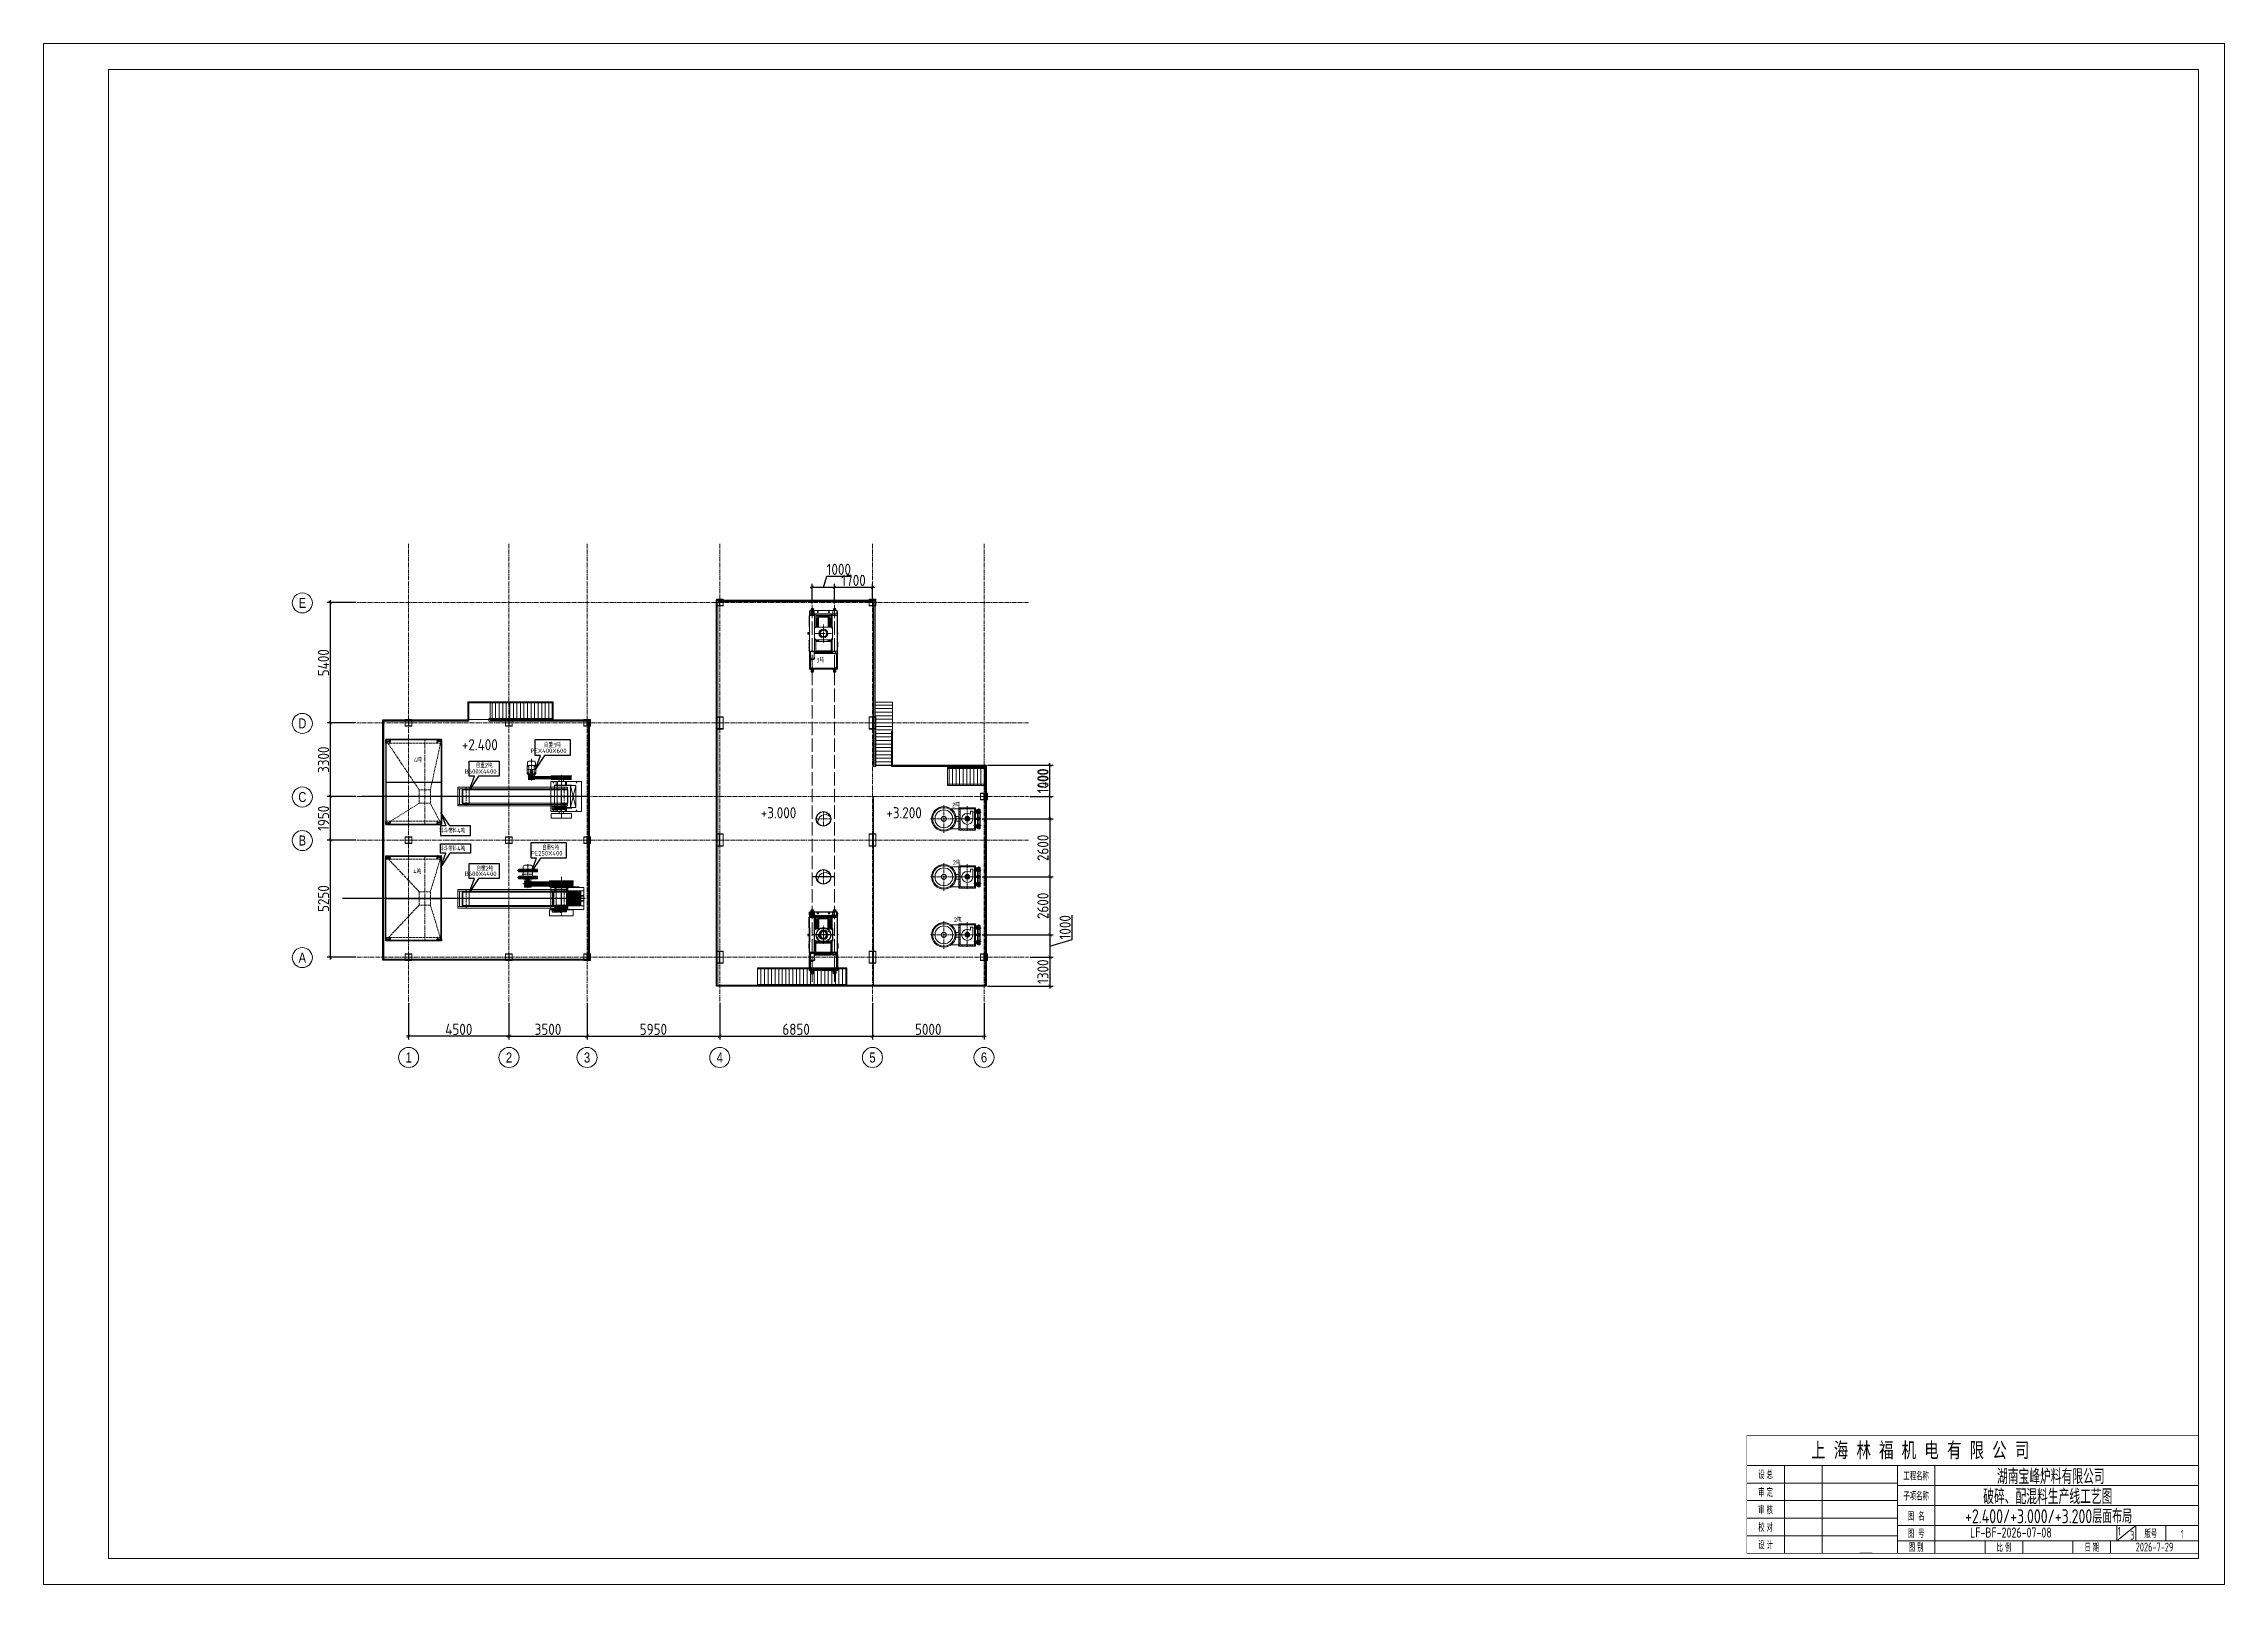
# Model space of a CAD drawing. Header units: millimetres. Extents: x 163705 to 1616509, y 81827 to 302547.
# Drawn here: x 638660 to 736445, y 114945 to 184010 of the extents above; entities that cross this region are included whole.
import ezdxf
from ezdxf.enums import TextEntityAlignment as Align

# ---------------------------------------------------------------- set-up
doc = ezdxf.new("R2010")
doc.units = ezdxf.units.MM
doc.header["$LTSCALE"] = 10
doc.linetypes.add('ACAD_ISO02W100', pattern=[15, 12, -3])
doc.linetypes.add('CENTER2', pattern=[28.575, 19.05, -3.175, 3.175, -3.175])
for name, color, linetype, lineweight in [('1-中心线', 1, 'CENTER2', 0), ('1-剖面线', 8, 'Continuous', 0), ('1-图框层', 7, 'Continuous', 0), ('1-填充', 8, 'Continuous', 18), ('1-护栏', 4, 'Continuous', 18), ('1-文本', 4, 'Continuous', 0), ('1-标注', 3, 'Continuous', 0), ('1-虚线', 8, 'ACAD_ISO02W100', 0), ('1-设备轮廓', 2, 'Continuous', 18), ('1-钢构', 6, 'Continuous', 0)]:
    doc.layers.add(name, color=color, linetype=linetype, lineweight=lineweight)
doc.layers.add('1-隐线', color=8, linetype='Continuous')
doc.styles.add('ARIAL', font='arial.ttf', dxfattribs={"width": 0.7})
doc.styles.add('CGY_HZ', font='tssdeng.shx', dxfattribs={"width": 0.75, "bigfont": 'tssdchn.shx'})
doc.styles.add('GY', font='arial.ttf', dxfattribs={"width": 0.6})
doc.styles.add('gy2', font='tssdeng.shx', dxfattribs={"width": 0.7, "bigfont": 'tssdchn.shx'})
doc.styles.add('HZ', font='gbenor.shx', dxfattribs={"bigfont": 'gbcbig.shx'})
doc.styles.get("Standard").update_dxf_attribs({"font": 'arial.ttf'})
doc.styles.add('基础标注', font='arial.ttf', dxfattribs={"width": 0.7})
doc.dimstyles.new('100$0', dxfattribs={"dimscale": 100, "dimtxt": 5, "dimasz": 1.5, "dimexe": 1.5, "dimexo": 0.5, "dimtad": 1, "dimdec": 0, "dimdsep": 46, "dimtxsty": 'HZ', "dimblk": 'ARCHTICK', "dimcen": 2.5, "dimdle": 1, "dimclrd": 256, "dimclre": 256, "dimadec": 0, "dimazin": 0, "dimtfac": 1, "dimtdec": 0, "dimtmove": 0, "dimatfit": 3, "dimfxl": 0, "dimarcsym": 0})

msp = doc.modelspace()

# ---------------------------------------------------------------- texts
at = {"layer": '1-护栏', "style": 'ARIAL', "width": 0.8}
for s, p in [('E', (650261.045, 158939.166)), ('D', (650261.045, 153539.166)), ('C', (650261.045, 150239.166)), ('B', (650261.045, 148289.166)), ('A', (650261.045, 143039.166)), ('1', (655027.037, 138562.793)), ('2', (659527.037, 138562.793)), ('3', (663027.037, 138562.793)), ('4', (668977.037, 138562.793)), ('5', (675827.037, 138562.793)), ('6', (680827.037, 138562.793))]:
    msp.add_text(s, height=450, dxfattribs=at).set_placement(p, align=Align.MIDDLE_CENTER)
at = {"layer": '1-文本', "style": 'HZ'}
for s, p in [('3吨', (673305.725, 156273.963)), ('自重3吨', (661097.578, 152464.381)), ('4吨', (655258.127, 151796.489)), ('自重2吨', (658042.117, 151555.074)), ('2吨', (679396.278, 149780.083)), ('自重5吨', (661013.655, 147873.383)), ('4吨', (655231.673, 146797.126)), ('自重2吨', (658070.907, 146934.746)), ('2吨', (679427.53, 147199.257)), ('2吨', (679474.185, 144640.33))]:
    msp.add_text(s, height=200, dxfattribs=at).set_placement(p)
for s, p in [('PEX400X600', (662107.42, 152212.263)), ('B600X4400', (658969.529, 151284.263, -37427.916)), ('料斗带料4吨', (657566.581, 148623.743, -37427.916)), ('料斗带料4吨', (657566.581, 147827.618, -37427.916)), ('PE250X400', (661928.367, 147615.209)), ('B600X4400', (658969.529, 146698.468, 30347.587))]:
    msp.add_text(s, height=200, dxfattribs=at).set_placement(p, align=Align.RIGHT)
at = {"layer": '1-文本', "ltscale": 0.8, "style": 'CGY_HZ', "width": 0.75}
for s, height, p in [('+2.400/+3.000/+3.200层面布局', 628.06984, (724819.34, 117684.583, -11.679)), ('1', 387.697, (731665.419, 117133.924, -30.897))]:
    msp.add_text(s, height=height, dxfattribs=at).set_placement(p)
at = {"layer": '1-设备轮廓', "char_height": 500, "width": 950.69162, "attachment_point": 1, "style": 'HZ'}
for s, insert in [('+2.400', (657415.548, 152832.529)), ('+3.000', (670818.023, 149783.91)), ('+3.200', (676448.301, 149783.91))]:
    msp.add_mtext(s, dxfattribs=dict(at, insert=insert))

# ---------------------------------------------------------------- blocks, each defined once
blk = doc.blocks.new('标题栏')
at = {"layer": '1-图框层', "ltscale": 0.8}
for p, q in [((-11953, 2690), (0, 2690)), ((-11953, 1893), (0, 1893)), ((-3243, 498), (-2490, 1096)), ((-3243, 498), (-3243, 1096))]:
    blk.add_line(p, q, dxfattribs=at)
at = {"layer": '1-图框层'}
blk.add_line((-12950, 0), (-13448, 0), dxfattribs=at)
at = {"layer": '1-图框层', "ltscale": 0.8, "const_width": 20}
blk.add_lwpolyline([(0, 4682), (-17930, 4682), (-17930, 0), (0, 0)], close=True, dxfattribs=at)
at = {"layer": '1-图框层', "ltscale": 0.8}
for points in [[(0, 3486), (-17930, 3486)], [(-16436, 0), (-16436, 3486)], [(-14942, 3486), (-14942, 0)], [(-11953, 0), (-11953, 3486)], [(-10459, 0), (-10459, 3486)], [(-17930, 2789), (-11953, 2789)], [(-17930, 2092), (-11953, 2092)], [(-17930, 1395), (-11953, 1395)], [(-11953, 1096), (0, 1096)], [(-2490, 498), (-2490, 1096)], [(-1295, 1096), (-1295, 498)], [(-17930, 697), (-11953, 697)], [(-11953, 498), (0, 498)], [(-8467, 498), (-8467, 0)], [(-6973, 498), (-6973, 0)], [(-4981, 498), (-4981, 0)], [(-3486, 498), (-3486, 0)]]:
    blk.add_lwpolyline(points, dxfattribs=at)
at = {"layer": '1-文本', "style": '基础标注', "width": 0.7}
blk.add_text('上  海  林  福  机  电  有  限  公  司', height=600, dxfattribs=at).set_placement((-15376, 3796))
at = {"layer": '1-文本', "ltscale": 0.8}
for s, height, style, width, p in [('设 总', 300, 'GY', 0.6, (-17183, 3138)), ('审 定', 300, 'GY', 0.6, (-17183, 2440)), ('工程名称', 300, 'GY', 0.6, (-11206, 3088)), ('审 核', 300, 'GY', 0.6, (-17183, 1743)), ('子项名称', 300, 'GY', 0.6, (-11206, 2291)), ('校 对', 300, 'GY', 0.6, (-17183, 1046)), ('图  名', 300, 'GY', 0.6, (-11206, 1494)), ('图  号', 300, 'GY', 0.6, (-11206, 797)), ('3', 351, 'gy2', 0.7, (-2625, 716)), ('版号', 300, 'GY', 0.6, (-1893, 797)), ('1', 351, 'gy2', 0.7, (-647, 750)), ('设 计', 300, 'GY', 0.6, (-17183, 349)), ('图 别', 300, 'GY', 0.6, (-11206, 249)), ('比 例', 300, 'GY', 0.6, (-7720, 249)), ('日 期', 300, 'GY', 0.6, (-4234, 249)), ('2026-7-29', 351, 'gy2', 0.7, (-1743, 249))]:
    blk.add_text(s, height=height, dxfattribs=dict(at, style=style, width=width)).set_placement(p, align=Align.MIDDLE)
at = {"layer": '1-文本', "ltscale": 0.8, "style": 'CGY_HZ', "width": 0.75}
for s, height, p in [('         破碎、配混料生产线工艺图', 599.5, (-11000, 1946, 13)), ('           湖南宝峰炉料有限公司', 599.5, (-11000, 2743, 13)), ('LF-BF-2026-07-08', 400, (-9064, 624, 13))]:
    blk.add_text(s, height=height, dxfattribs=at).set_placement(p)
blk = doc.blocks.new('G$C2B9B74B2')
for p, q in [((0, 153), (306, 153)), ((3, 288), (3, 303)), ((3, 303), (153, 303)), ((135, 288), (3, 288)), ((3, 288), (3, 18)), ((3, 3), (3, 18)), ((3, 18), (135, 18)), ((153, 3), (3, 3)), ((148, 31), (148, 275)), ((153, 0), (153, 306)), ((303, 303), (153, 303)), ((153, 3), (303, 3)), ((158, 31), (158, 275)), ((171, 288), (303, 288)), ((303, 18), (171, 18)), ((303, 288), (303, 303)), ((303, 288), (303, 18)), ((303, 3), (303, 18))]:
    blk.add_line(p, q)
for centre, start, end in [((135, 275), 0, 90), ((135, 31), 270, 0), ((171, 275), 90, 180), ((171, 31), 180, 270)]:
    blk.add_arc(centre, 13, start, end)
blk.add_text('HC_SUPERPART', height=0.001).set_placement((153, 3))
blk = doc.blocks.new('G$CEDFA10A2')
for p, q in [((0, 535), (0, 553)), ((0, 553), (150, 553)), ((131.5, 535), (0, 535)), ((0, 535), (0, 21)), ((0, 21), (131.5, 21)), ((0, 3), (0, 21)), ((150, 3), (0, 3)), ((144.5, 34), (144.5, 522)), ((300, 553), (150, 553)), ((150, 3), (300, 3)), ((155.5, 34), (155.5, 522)), ((168.5, 535), (300, 535)), ((300, 21), (168.5, 21)), ((300, 535), (300, 553)), ((300, 535), (300, 21)), ((300, 3), (300, 21))]:
    blk.add_line(p, q)
for centre, start, end in [((131.5, 522), 0, 90), ((131.5, 34), 270, 0), ((168.5, 522), 90, 180), ((168.5, 34), 180, 270)]:
    blk.add_arc(centre, 13, start, end)
at = {"layer": '1-中心线'}
for p, q in [((-3, 278), (303, 278)), ((150, 0), (150, 556))]:
    blk.add_line(p, q, dxfattribs=at)
blk.add_text('HC_SUPERPART', height=0.001).set_placement((150, 3))
blk = doc.blocks.new('_ArchTick')
at = {"const_width": 0.15}
blk.add_lwpolyline([(-0.5, -0.5), (0.5, 0.5)], dxfattribs=at)
blk = doc.blocks.new('*D199')
at = {"layer": '1-标注', "lineweight": -2, "transparency": 16777216}
for p, q in [((659527, 141009), (659527, 139363)), ((663027, 141009), (663027, 139363)), ((659427, 139513), (663127, 139513))]:
    blk.add_line(p, q, dxfattribs=at)
at = {"layer": 'Defpoints', "transparency": 16777216}
for p in [(659527, 141059), (663027, 141059), (663027, 139513)]:
    blk.add_point(p, dxfattribs=at)
at = {"layer": '1-标注', "lineweight": -2, "transparency": 16777216, "xscale": 150, "yscale": 150, "zscale": 150, "rotation": 180}
blk.add_blockref('_ArchTick', (659527, 139513), dxfattribs=at)
at = {"layer": '1-标注', "lineweight": -2, "transparency": 16777216, "xscale": 150, "yscale": 150, "zscale": 150}
blk.add_blockref('_ArchTick', (663027, 139513), dxfattribs=at)
at = {"layer": '1-标注', "transparency": 16777216, "insert": (661277, 139825), "char_height": 500, "attachment_point": 5, "style": 'HZ'}
blk.add_mtext('3500', dxfattribs=at)
blk = doc.blocks.new('*D200')
at = {"layer": '1-标注', "lineweight": -2, "transparency": 16777216}
for p, q in [((663027, 141009), (663027, 139363)), ((668977, 141009), (668977, 139363)), ((662927, 139513), (669077, 139513))]:
    blk.add_line(p, q, dxfattribs=at)
at = {"layer": 'Defpoints', "transparency": 16777216}
for p in [(663027, 141059), (668977, 141059), (668977, 139513)]:
    blk.add_point(p, dxfattribs=at)
at = {"layer": '1-标注', "lineweight": -2, "transparency": 16777216, "xscale": 150, "yscale": 150, "zscale": 150, "rotation": 180}
blk.add_blockref('_ArchTick', (663027, 139513), dxfattribs=at)
at = {"layer": '1-标注', "lineweight": -2, "transparency": 16777216, "xscale": 150, "yscale": 150, "zscale": 150}
blk.add_blockref('_ArchTick', (668977, 139513), dxfattribs=at)
at = {"layer": '1-标注', "transparency": 16777216, "insert": (666002, 139825), "char_height": 500, "attachment_point": 5, "style": 'HZ'}
blk.add_mtext('5950', dxfattribs=at)
blk = doc.blocks.new('*D201')
at = {"layer": '1-标注', "lineweight": -2, "transparency": 16777216}
for p, q in [((668977, 141009), (668977, 139363)), ((675827, 141009), (675827, 139363)), ((668877, 139513), (675927, 139513))]:
    blk.add_line(p, q, dxfattribs=at)
at = {"layer": 'Defpoints', "transparency": 16777216}
for p in [(668977, 141059), (675827, 141059), (675827, 139513)]:
    blk.add_point(p, dxfattribs=at)
at = {"layer": '1-标注', "lineweight": -2, "transparency": 16777216, "xscale": 150, "yscale": 150, "zscale": 150, "rotation": 180}
blk.add_blockref('_ArchTick', (668977, 139513), dxfattribs=at)
at = {"layer": '1-标注', "lineweight": -2, "transparency": 16777216, "xscale": 150, "yscale": 150, "zscale": 150}
blk.add_blockref('_ArchTick', (675827, 139513), dxfattribs=at)
at = {"layer": '1-标注', "transparency": 16777216, "insert": (672402, 139825), "char_height": 500, "attachment_point": 5, "style": 'HZ'}
blk.add_mtext('6850', dxfattribs=at)
blk = doc.blocks.new('*D202')
at = {"layer": '1-标注', "lineweight": -2, "transparency": 16777216}
for p, q in [((675827, 141009), (675827, 139363)), ((680827, 141009), (680827, 139363)), ((675727, 139513), (680927, 139513))]:
    blk.add_line(p, q, dxfattribs=at)
at = {"layer": 'Defpoints', "transparency": 16777216}
for p in [(675827, 141059), (680827, 141059), (680827, 139513)]:
    blk.add_point(p, dxfattribs=at)
at = {"layer": '1-标注', "lineweight": -2, "transparency": 16777216, "xscale": 150, "yscale": 150, "zscale": 150, "rotation": 180}
blk.add_blockref('_ArchTick', (675827, 139513), dxfattribs=at)
at = {"layer": '1-标注', "lineweight": -2, "transparency": 16777216, "xscale": 150, "yscale": 150, "zscale": 150}
blk.add_blockref('_ArchTick', (680827, 139513), dxfattribs=at)
at = {"layer": '1-标注', "transparency": 16777216, "insert": (678327, 139825), "char_height": 500, "attachment_point": 5, "style": 'HZ'}
blk.add_mtext('5000', dxfattribs=at)
blk = doc.blocks.new('*D203')
at = {"layer": '1-标注', "lineweight": -2, "transparency": 16777216}
for p, q in [((652661, 148310), (651371, 148310)), ((651521, 142960), (651521, 148410)), ((652661, 143060), (651371, 143060))]:
    blk.add_line(p, q, dxfattribs=at)
at = {"layer": 'Defpoints', "transparency": 16777216}
for p in [(651521, 148310), (652711, 148310), (652711, 143060)]:
    blk.add_point(p, dxfattribs=at)
at = {"layer": '1-标注', "lineweight": -2, "transparency": 16777216, "xscale": 150, "yscale": 150, "zscale": 150}
for p, rotation in [((651521, 148310), 90), ((651521, 143060), 270)]:
    blk.add_blockref('_ArchTick', p, dxfattribs=dict(at, rotation=rotation))
at = {"layer": '1-标注', "transparency": 16777216, "insert": (651209, 145685), "char_height": 500, "attachment_point": 5, "rotation": 90, "style": 'HZ'}
blk.add_mtext('5250', dxfattribs=at)
blk = doc.blocks.new('*D204')
at = {"layer": '1-标注', "lineweight": -2, "transparency": 16777216}
for p, q in [((652661, 150260), (651371, 150260)), ((651521, 148210), (651521, 150360)), ((652661, 148310), (651371, 148310))]:
    blk.add_line(p, q, dxfattribs=at)
at = {"layer": 'Defpoints', "transparency": 16777216}
for p in [(651521, 150260), (652711, 150260), (652711, 148310)]:
    blk.add_point(p, dxfattribs=at)
at = {"layer": '1-标注', "lineweight": -2, "transparency": 16777216, "xscale": 150, "yscale": 150, "zscale": 150}
for p, rotation in [((651521, 150260), 90), ((651521, 148310), 270)]:
    blk.add_blockref('_ArchTick', p, dxfattribs=dict(at, rotation=rotation))
at = {"layer": '1-标注', "transparency": 16777216, "insert": (651209, 149285), "char_height": 500, "attachment_point": 5, "rotation": 90, "style": 'HZ'}
blk.add_mtext('1950', dxfattribs=at)
blk = doc.blocks.new('*D205')
at = {"layer": '1-标注', "lineweight": -2, "transparency": 16777216}
for p, q in [((652661, 158960), (651371, 158960)), ((651521, 153460), (651521, 159060)), ((652661, 153560), (651371, 153560))]:
    blk.add_line(p, q, dxfattribs=at)
at = {"layer": 'Defpoints', "transparency": 16777216}
for p in [(651521, 158960), (652711, 158960), (652711, 153560)]:
    blk.add_point(p, dxfattribs=at)
at = {"layer": '1-标注', "lineweight": -2, "transparency": 16777216, "xscale": 150, "yscale": 150, "zscale": 150}
for p, rotation in [((651521, 158960), 90), ((651521, 153560), 270)]:
    blk.add_blockref('_ArchTick', p, dxfattribs=dict(at, rotation=rotation))
at = {"layer": '1-标注', "transparency": 16777216, "insert": (651209, 156260), "char_height": 500, "attachment_point": 5, "rotation": 90, "style": 'HZ'}
blk.add_mtext('5400', dxfattribs=at)
blk = doc.blocks.new('*D206')
at = {"layer": '1-标注', "lineweight": -2, "transparency": 16777216}
for p, q in [((652661, 153560), (651371, 153560)), ((651521, 150160), (651521, 153660)), ((652661, 150260), (651371, 150260))]:
    blk.add_line(p, q, dxfattribs=at)
at = {"layer": 'Defpoints', "transparency": 16777216}
for p in [(651521, 153560), (652711, 153560), (652711, 150260)]:
    blk.add_point(p, dxfattribs=at)
at = {"layer": '1-标注', "lineweight": -2, "transparency": 16777216, "xscale": 150, "yscale": 150, "zscale": 150}
for p, rotation in [((651521, 153560), 90), ((651521, 150260), 270)]:
    blk.add_blockref('_ArchTick', p, dxfattribs=dict(at, rotation=rotation))
at = {"layer": '1-标注', "transparency": 16777216, "insert": (651209, 151910), "char_height": 500, "attachment_point": 5, "rotation": 90, "style": 'HZ'}
blk.add_mtext('3300', dxfattribs=at)
blk = doc.blocks.new('A$C2E9244EA')
at = {"layer": '1-填充'}
h = blk.add_hatch(dxfattribs=at)
h.set_pattern_fill('ANSI37', color=256, scale=10, style=0)
h.set_pattern_definition([(45, (-3855.08, -2752.59), (-22.45064, 22.45064), []), (135, (-3855.08, -2752.59), (-22.45064, -22.45064), [])])
h.paths.add_polyline_path([(-1156, -2, 1), (-944, -2, 1)])
h.paths.add_polyline_path([(-1025, -2, -1), (-1075, -2, -1)], flags=16)
at = {"layer": '1-中心线', "lineweight": 18, "ltscale": 0.4}
for p, q in [((-1340, 293), (-1666, 293)), ((-1568, 464), (-1568, -458)), ((-1340, -293), (-1666, -293))]:
    blk.add_line(p, q, dxfattribs=at)
at = {"layer": '1-中心线', "lineweight": 18}
for points in [[(597, 0), (-1665, 0)], [(-1050, -569), (-1050, 541)], [(0, -621), (0, 621)]]:
    blk.add_lwpolyline(points, dxfattribs=at)
at = {"layer": '1-设备轮廓'}
for p, q in [((-1643, 313), (-1595, 313)), ((-1643, 313), (-1643, 273)), ((-1643, 273), (-1595, 273)), ((-1643, 20), (-1595, 20)), ((-1643, 20), (-1643, -20)), ((-1540, 313), (-1474, 313)), ((-1540, 273), (-1474, 273)), ((-1540, 20), (-1474, 20)), ((-1474, 323), (-1472, 326)), ((-1474, 323), (-1474, 293)), ((-1474, 263), (-1474, 293)), ((-1474, 263), (-1472, 261)), ((-1474, 30), (-1472, 32)), ((-1474, 30), (-1474, 0)), ((-1474, -30), (-1474, 0)), ((-1472, 326), (-1444, 326)), ((-1472, 261), (-1444, 261)), ((-1472, 32), (-1444, 32)), ((-1444, 326), (-1444, 293)), ((-1444, 320), (-1437, 320)), ((-1444, 261), (-1444, 293)), ((-1444, 266), (-1437, 266)), ((-1444, 32), (-1444, 0)), ((-1444, 27), (-1437, 27)), ((-1444, -32), (-1444, 0)), ((-1437, 329), (-1434, 334)), ((-1437, 329), (-1437, 293)), ((-1437, 258), (-1437, 293)), ((-1437, 258), (-1434, 252)), ((-1437, 35), (-1434, 41)), ((-1437, 35), (-1437, 0)), ((-1437, -35), (-1437, 0)), ((-1434, 334), (-1427, 334)), ((-1434, 252), (-1427, 252)), ((-1434, 41), (-1427, 41)), ((-1425, 332), (-1427, 334)), ((-1425, 254), (-1427, 252)), ((-1425, 39), (-1427, 41)), ((-1425, 332), (-1425, 254)), ((-1425, 320), (-1425, 332)), ((-1425, 332), (-1424, 332)), ((-1425, 267), (-1425, 254)), ((-1425, 254), (-1424, 254)), ((-1425, 39), (-1425, -39)), ((-1425, 26), (-1425, 39)), ((-1425, 39), (-1424, 39)), ((-1643, -20), (-1595, -20)), ((-1643, -273), (-1595, -273)), ((-1643, -313), (-1643, -273)), ((-1643, -313), (-1595, -313)), ((-1540, -20), (-1474, -20)), ((-1540, -273), (-1474, -273)), ((-1540, -313), (-1474, -313)), ((-1474, -30), (-1472, -32)), ((-1474, -263), (-1472, -261)), ((-1474, -263), (-1474, -293)), ((-1474, -323), (-1474, -293)), ((-1474, -323), (-1472, -326)), ((-1472, -32), (-1444, -32)), ((-1472, -261), (-1444, -261)), ((-1472, -326), (-1444, -326)), ((-1444, -27), (-1437, -27)), ((-1444, -261), (-1444, -293)), ((-1444, -266), (-1437, -266)), ((-1444, -326), (-1444, -293)), ((-1444, -320), (-1437, -320)), ((-1437, -35), (-1434, -41)), ((-1437, -258), (-1434, -252)), ((-1437, -258), (-1437, -293)), ((-1437, -329), (-1437, -293)), ((-1437, -329), (-1434, -334)), ((-1434, -41), (-1427, -41)), ((-1434, -252), (-1427, -252)), ((-1434, -334), (-1427, -334)), ((-1425, -39), (-1427, -41)), ((-1425, -254), (-1427, -252)), ((-1425, -332), (-1427, -334)), ((-1425, -26), (-1425, -39)), ((-1425, -39), (-1424, -39)), ((-1425, -332), (-1425, -254)), ((-1425, -267), (-1425, -254)), ((-1425, -254), (-1424, -254)), ((-1425, -320), (-1425, -332)), ((-1425, -332), (-1424, -332))]:
    blk.add_line(p, q, dxfattribs=at)
for points in [[(-1623, 413), (-1623, -413)], [(-1623, 408), (-1425, 408)], [(-1623, 358), (-1425, 358)], [(-1513, 413), (-1513, -413)], [(-1425, 500), (-675, 500)], [(-1425, 500), (-1425, -500), (-675, -500), (-675, 500)], [(-1375, 450), (-725, 450)], [(-1375, 450), (-1375, -450), (-725, -450), (-725, 450)], [(-725, 450), (-316, 450)], [(-539, 110), (-675, 110)], [(-1623, -358), (-1425, -358)], [(-1623, -408), (-1425, -408)], [(-1300, -2), (-1300, -350)], [(-1300, -350), (-1187, -350)], [(-1187, -210), (-1187, -348)], [(-725, -450), (-316, -450)], [(-539, -110), (-675, -110)]]:
    blk.add_lwpolyline(points, dxfattribs=at)
for points in [[(-1540, 353), (-1540, 234), (-1595, 234), (-1595, 353)], [(-1540, 60), (-1540, -60), (-1595, -60), (-1595, 60)], [(-1540, -353), (-1540, -234), (-1595, -234), (-1595, -353)]]:
    blk.add_lwpolyline(points, close=True, dxfattribs=at)
for centre, radius in [((-1396, 473), 7), ((-1396, 368), 7), ((-1396, 233), 7), ((-1396, 107), 7), ((-1278, 473), 7), ((-1171, 473), 7), ((-1050, -2), 106), ((-1050, -2), 25.2), ((-1048, 473), 7), ((-1048, 473), 7), ((-926, 473), 7), ((-818, 473), 7), ((-704, 368), 7), ((-704, 233), 7), ((-704, 107), 7), ((-701, 473), 7), ((0, 0), 550), ((-524, 0), 7), ((-498, 162), 7), ((0, 0), 500), ((-423, 308), 7), ((0, 0), 400), ((-307, 424), 7), ((-161, 498), 7), ((0, 0), 110), ((0, 524), 7), ((162, 498), 7), ((308, 423), 7), ((424, 307), 7), ((498, 161), 7), ((524, 0), 7), ((-1396, -38), 7), ((-1396, -183), 7), ((-1396, -328), 7), ((-1396, -473), 7), ((-1278, -473), 7), ((-1171, -473), 7), ((-1048, -473), 7), ((-1048, -473), 7), ((-926, -473), 7), ((-818, -473), 7), ((-704, -38), 7), ((-704, -183), 7), ((-704, -328), 7), ((-701, -473), 7), ((-498, -161), 7), ((-424, -307), 7), ((-308, -423), 7), ((-162, -498), 7), ((0, -524), 7), ((161, -498), 7), ((307, -424), 7), ((423, -308), 7), ((498, -162), 7)]:
    blk.add_circle(centre, radius, dxfattribs=at)
for centre, radius, start, end in [((-1568, 391), 59.4, 22.29984, 157.70016), ((-1050, -2), 250, 236.63472, 180), ((-1568, -391), 59.4, 202.29984, 337.70016)]:
    blk.add_arc(centre, radius, start, end, dxfattribs=at)
blk = doc.blocks.new('*D485')
at = {"layer": '1-标注', "lineweight": -2, "transparency": 16777216}
for p, q in [((683782, 150260), (683782, 151493)), ((682877, 150260), (683932, 150260)), ((683782, 149260), (683782, 150360)), ((680742, 149260), (683932, 149260))]:
    blk.add_line(p, q, dxfattribs=at)
at = {"layer": 'Defpoints', "transparency": 16777216}
for p in [(682827, 150260), (680692, 149260), (683782, 149260)]:
    blk.add_point(p, dxfattribs=at)
at = {"layer": '1-标注', "lineweight": -2, "transparency": 16777216, "xscale": 150, "yscale": 150, "zscale": 150}
for p, rotation in [((683782, 150260), 90), ((683782, 149260), 270)]:
    blk.add_blockref('_ArchTick', p, dxfattribs=dict(at, rotation=rotation))
at = {"layer": '1-标注', "transparency": 16777216, "insert": (683470, 150951), "char_height": 500, "attachment_point": 5, "rotation": 90, "style": 'HZ'}
blk.add_mtext('1000', dxfattribs=at)
blk = doc.blocks.new('G$C3B61D3F5')
for p, q in [((70, 1245), (70, 1200)), ((70, 1200), (70, 1155)), ((80, 1250), (75, 1250)), ((75, 1150), (80, 1150)), ((80, 1250), (80, 1200)), ((90, 1240), (80, 1240)), ((80, 1200), (80, 1150)), ((80, 1160), (90, 1160)), ((100, 1250), (90, 1250)), ((90, 1250), (90, 1200)), ((90, 1200), (90, 1150)), ((90, 1150), (100, 1150)), ((100, 1250), (100, 1200)), ((110, 1240), (100, 1240)), ((100, 1200), (100, 1150)), ((100, 1160), (110, 1160)), ((120, 1250), (110, 1250)), ((110, 1250), (110, 1200)), ((110, 1200), (110, 1150)), ((110, 1150), (120, 1150)), ((120, 1250), (120, 1200)), ((130, 1240), (120, 1240)), ((120, 1200), (120, 1150)), ((120, 1160), (130, 1160)), ((183, 1250), (130, 1250)), ((130, 1250), (130, 1200)), ((130, 1200), (130, 1150)), ((130, 1150), (183, 1150)), ((195, 1257), (183, 1257)), ((183, 1246), (183, 1257)), ((183, 1239), (183, 1246)), ((183, 1239), (195, 1239)), ((195, 1161), (183, 1161)), ((183, 1151), (183, 1161)), ((183, 1143), (183, 1151)), ((183, 1143), (195, 1143)), ((195, 1135), (195, 1265)), ((195, 1265), (201, 1265)), ((195, 1135), (201, 1135)), ((201, 1265), (201, 1135)), ((201, 1265), (211, 1265)), ((201, 1135), (211, 1135)), ((211, 1325), (212, 1325)), ((211, 1322), (211, 1288)), ((211, 1280), (211, 1288)), ((211, 1280), (211, 120)), ((211, 1280), (219, 1280)), ((216, 1328), (213, 1325)), ((213, 1325), (213, 1285)), ((213, 1285), (216, 1282)), ((214, 1328), (214, 1330)), ((214, 1330), (219, 1330)), ((256, 1328), (216, 1328)), ((216, 1282), (256, 1282)), ((253, 1330), (219, 1330)), ((219, 1280), (253, 1280)), ((253, 1330), (261, 1330)), ((253, 1280), (261, 1280)), ((259, 1325), (256, 1328)), ((256, 1282), (259, 1285)), ((259, 1285), (259, 1325)), ((260, 1325), (261, 1325)), ((921, 1330), (261, 1330)), ((261, 1322), (261, 1330)), ((261, 1322), (261, 1288)), ((261, 1280), (261, 1288)), ((263, 1280), (261, 1280)), ((261, 1280), (261, 1278)), ((261, 1278), (261, 124)), ((261, 1278), (262, 1278)), ((263, 1280), (263, 1278)), ((907, 1280), (263, 1280)), ((907, 1280), (907, 1278)), ((921, 1280), (907, 1280)), ((909, 1278), (908, 1278)), ((909, 1278), (909, 284)), ((921, 1250), (909, 1250)), ((909, 1135), (921, 1135)), ((909, 1130), (913, 1130)), ((915, 1079), (909, 1079)), ((915, 1077), (909, 1077)), ((915, 1068), (909, 1068)), ((915, 1061), (909, 1061)), ((913, 1130), (914, 1130)), ((914, 1130), (914, 1079)), ((914, 1085), (915, 1085)), ((914, 1061), (914, 870)), ((915, 1120), (915, 1020)), ((915, 1120), (922, 1120)), ((915, 1079), (915, 1079)), ((915, 1079), (915, 1079)), ((915, 1077), (915, 1073)), ((915, 1073), (915, 1068)), ((915, 1068), (915, 1064)), ((915, 1064), (915, 1061)), ((915, 1061), (915, 1061)), ((915, 1020), (922, 1020)), ((927, 1330), (921, 1330)), ((921, 1330), (921, 1322)), ((927, 1328), (921, 1328)), ((927, 1324), (921, 1324)), ((921, 1322), (921, 1288)), ((921, 1288), (921, 1282)), ((921, 1256), (921, 1282)), ((927, 1256), (921, 1256)), ((921, 1252), (921, 1256)), ((927, 1252), (921, 1252)), ((921, 1120), (921, 1250)), ((921, 1250), (931, 1250)), ((921, 380), (921, 1020)), ((922, 1120), (1000, 1120)), ((922, 1020), (936, 1020)), ((927, 1330), (1201, 1330)), ((927, 1320), (927, 1330)), ((927, 1260), (927, 1320)), ((927, 1250), (927, 1260)), ((931, 1250), (991, 1250)), ((936, 1095), (1006, 1095)), ((936, 1045), (936, 1095)), ((936, 355), (936, 1045)), ((1006, 1045), (936, 1045)), ((986, 396), (986, 1045)), ((991, 1250), (1001, 1250)), ((1000, 1120), (1007, 1120)), ((1001, 1250), (1011, 1250)), ((1001, 1120), (1001, 1250)), ((1006, 1095), (1526, 1095)), ((1006, 1095), (1006, 1045)), ((1006, 1045), (1028, 1045)), ((1007, 1120), (1007, 1095)), ((1011, 1095), (1011, 1325)), ((1011, 1325), (2611, 1325)), ((2608, 1322), (1014, 1322)), ((1014, 1322), (1014, 1095)), ((1028, 1045), (1036, 1045)), ((1036, 355), (1036, 1045)), ((1036, 1045), (1526, 1045)), ((1421, 1336), (1201, 1336)), ((1201, 1336), (1201, 1325)), ((1211, 1342), (1205, 1336)), ((1411, 1342), (1211, 1342)), ((1260, 1336), (1272, 1336)), ((1362, 1336), (1350, 1336)), ((1417, 1336), (1411, 1342)), ((1421, 1336), (1421, 1325)), ((1426, 1330), (1421, 1330)), ((1426, 1325), (1426, 1330)), ((1426, 1330), (2695, 1330)), ((1443, 1030), (1443, 1035)), ((1443, 1035), (1451, 1035)), ((1443, 1030), (1443, 370)), ((1451, 1030), (1451, 1035)), ((1484, 1032), (1451, 1032)), ((1451, 1030), (1451, 370)), ((1484, 1029), (1484, 1032)), ((1526, 1029), (1484, 1029)), ((1484, 960), (1484, 1029)), ((1526, 302), (1526, 1098)), ((1526, 1098), (1530, 1098)), ((2091, 1102), (1531, 1102)), ((1531, 1102), (1531, 1098)), ((1556, 1078), (1556, 1074)), ((1556, 1066), (1556, 1062)), ((1559, 1073), (1558, 1070)), ((1558, 1070), (1559, 1067)), ((1563, 1073), (1559, 1073)), ((1559, 1067), (1563, 1067)), ((1564, 1070), (1563, 1073)), ((1563, 1067), (1564, 1070)), ((1566, 1074), (1566, 1078)), ((1566, 1062), (1566, 1066)), ((1776, 1330), (1776, 1340)), ((1776, 1340), (1846, 1340)), ((1846, 1330), (1846, 1340)), ((2056, 1078), (2056, 1074)), ((2056, 1066), (2056, 1062)), ((2059, 1073), (2058, 1070)), ((2058, 1070), (2059, 1067)), ((2063, 1073), (2059, 1073)), ((2059, 1067), (2063, 1067)), ((2064, 1070), (2063, 1073)), ((2063, 1067), (2064, 1070)), ((2066, 1074), (2066, 1078)), ((2066, 1062), (2066, 1066)), ((2091, 1102), (2091, 1098)), ((2096, 1098), (2092, 1098)), ((2096, 302), (2096, 1098)), ((2096, 1095), (2682, 1095)), ((2096, 1045), (2586, 1045)), ((2407, 1004), (2096, 1004)), ((2096, 984), (2407, 984)), ((2407, 1003), (2402, 1003)), ((2402, 1003), (2402, 994)), ((2402, 994), (2407, 994)), ((2407, 990), (2402, 990)), ((2402, 984), (2402, 990)), ((2402, 984), (2407, 984)), ((2409, 1002), (2407, 1004)), ((2407, 1003), (2407, 1004)), ((2407, 990), (2407, 994)), ((2407, 984), (2409, 986)), ((2407, 984), (2407, 984)), ((2421, 1002), (2409, 1002)), ((2409, 999), (2409, 1002)), ((2409, 986), (2409, 999)), ((2409, 986), (2421, 986)), ((2421, 999), (2421, 1006)), ((2421, 1006), (2421, 1006)), ((2421, 1006), (2422, 1006)), ((2421, 1006), (2421, 1006)), ((2421, 987), (2421, 999)), ((2421, 983), (2421, 987)), ((2422, 1006), (2428, 1006)), ((2422, 1005), (2428, 1005)), ((2422, 993), (2428, 993)), ((2422, 982), (2428, 982)), ((2428, 1006), (2429, 1006)), ((2429, 1005), (2429, 1006)), ((2429, 1006), (2429, 1006)), ((2429, 1006), (2429, 1006)), ((2429, 983), (2429, 1005)), ((2429, 983), (2429, 983)), ((2430, 983), (2430, 1005)), ((2444, 1005), (2430, 1005)), ((2430, 983), (2444, 983)), ((2444, 983), (2444, 1005)), ((2444, 983), (2444, 1005)), ((2467, 1004), (2444, 1004)), ((2444, 984), (2467, 984)), ((2467, 1004), (2471, 1002)), ((2471, 987), (2467, 984)), ((2471, 987), (2471, 1002)), ((2476, 1002), (2510, 1002)), ((2476, 987), (2510, 987)), ((2482, 1005), (2504, 1005)), ((2482, 984), (2504, 984)), ((2512, 1002), (2483, 1002)), ((2483, 987), (2512, 987)), ((2485, 1010), (2485, 1005)), ((2501, 1010), (2485, 1010)), ((2485, 984), (2485, 955)), ((2501, 1005), (2501, 1010)), ((2501, 955), (2501, 984)), ((2510, 1002), (2510, 1002)), ((2510, 987), (2510, 987)), ((2586, 355), (2586, 1045)), ((2586, 1045), (2594, 1045)), ((2594, 1045), (2628, 1045)), ((2608, 1095), (2608, 1322)), ((2611, 1095), (2611, 1325)), ((2611, 1250), (2621, 1250)), ((2611, 1226), (2621, 1226)), ((2611, 1224), (2621, 1224)), ((2611, 1171), (2621, 1171)), ((2611, 1170), (2621, 1170)), ((2611, 1162), (2621, 1162)), ((2621, 1160), (2611, 1160)), ((2611, 1160), (2621, 1160)), ((2615, 1120), (2615, 1095)), ((2622, 1120), (2615, 1120)), ((2621, 1250), (2621, 1120)), ((2621, 1250), (2631, 1250)), ((2646, 1120), (2622, 1120)), ((2628, 1045), (2636, 1045)), ((2631, 1250), (2686, 1250)), ((2636, 1095), (2636, 1098)), ((2636, 355), (2636, 1045)), ((2636, 1045), (2682, 1045)), ((2638, 1100), (2676, 1100)), ((2681, 1125), (2646, 1125)), ((2646, 1115), (2646, 1125)), ((2646, 1115), (2681, 1115)), ((2681, 1106), (2681, 1143)), ((2686, 1095), (2682, 1095)), ((2682, 1095), (2682, 1087)), ((2682, 1093), (2686, 1093)), ((2682, 1090), (2686, 1090)), ((2682, 1087), (2682, 1053)), ((2682, 1053), (2682, 1045)), ((2682, 1050), (2686, 1050)), ((2682, 1047), (2686, 1047)), ((2682, 1045), (2686, 1045)), ((2683, 1145), (2686, 1145)), ((2686, 1300), (2686, 1145)), ((2686, 1300), (2845, 1300)), ((2686, 1300), (2845, 1300)), ((2686, 1145), (2686, 1095)), ((2766, 1125), (2686, 1125)), ((2686, 1115), (2766, 1115)), ((2686, 1095), (2686, 1093)), ((2686, 1093), (2686, 1090)), ((2686, 1090), (2686, 1050)), ((2686, 1050), (2686, 1047)), ((2686, 1047), (2686, 1045)), ((2686, 355), (2686, 1045)), ((2711, 1330), (2695, 1330)), ((2695, 1330), (2695, 1320)), ((2695, 1328), (2701, 1328)), ((2695, 1324), (2701, 1324)), ((2695, 1320), (2695, 1314)), ((2701, 1328), (2701, 1324)), ((2701, 1324), (2701, 1318)), ((2711, 1330), (2711, 1322)), ((2719, 1325), (2711, 1325)), ((2711, 1322), (2711, 1322)), ((2714, 1325), (2714, 1330)), ((2714, 1330), (2719, 1330)), ((2719, 1325), (2719, 1330)), ((2719, 1330), (2783, 1330)), ((2722, 1325), (2719, 1325)), ((2850, 1125), (2766, 1125)), ((2766, 1115), (2850, 1115)), ((2783, 1329), (2783, 1330)), ((2783, 1330), (2788, 1330)), ((2788, 1329), (2788, 1330)), ((2845, 1125), (2845, 1300)), ((2872, 1250), (2845, 1250)), ((2845, 1150), (2872, 1150)), ((2845, 285), (2845, 1115)), ((2872, 1150), (2872, 1250)), ((2882, 1240), (2872, 1240)), ((2872, 1160), (2882, 1160)), ((2892, 1250), (2882, 1250)), ((2882, 1150), (2882, 1250)), ((2882, 1150), (2892, 1150)), ((2892, 1150), (2892, 1250)), ((2902, 1240), (2892, 1240)), ((2892, 1160), (2902, 1160)), ((2912, 1250), (2902, 1250)), ((2902, 1150), (2902, 1250)), ((2902, 1150), (2912, 1150)), ((2912, 1150), (2912, 1250)), ((2922, 1240), (2912, 1240)), ((2912, 1160), (2922, 1160)), ((2927, 1250), (2922, 1250)), ((2922, 1150), (2922, 1250)), ((2922, 1150), (2927, 1150)), ((2932, 1155), (2932, 1245)), ((70, 245), (70, 155)), ((80, 250), (75, 250)), ((75, 150), (80, 150)), ((80, 250), (80, 150)), ((90, 240), (80, 240)), ((80, 160), (90, 160)), ((100, 250), (90, 250)), ((90, 250), (90, 150)), ((90, 150), (100, 150)), ((100, 250), (100, 150)), ((110, 240), (100, 240)), ((100, 160), (110, 160)), ((120, 250), (110, 250)), ((110, 250), (110, 150)), ((110, 150), (120, 150)), ((120, 250), (120, 150)), ((130, 240), (120, 240)), ((120, 160), (130, 160)), ((183, 250), (130, 250)), ((130, 250), (130, 150)), ((130, 150), (183, 150)), ((195, 257), (183, 257)), ((183, 239), (183, 257)), ((183, 239), (195, 239)), ((195, 161), (183, 161)), ((183, 143), (183, 161)), ((183, 143), (195, 143)), ((195, 265), (195, 135)), ((195, 265), (201, 265)), ((195, 135), (201, 135)), ((201, 265), (211, 265)), ((201, 135), (201, 265)), ((201, 135), (211, 135)), ((211, 112), (211, 120)), ((219, 120), (211, 120)), ((211, 78), (211, 112)), ((212, 75), (211, 75)), ((216, 118), (213, 115)), ((213, 115), (213, 75)), ((213, 75), (216, 72)), ((214, 72), (214, 70)), ((219, 70), (214, 70)), ((256, 118), (216, 118)), ((216, 72), (256, 72)), ((219, 120), (253, 120)), ((253, 70), (219, 70)), ((261, 120), (253, 120)), ((261, 70), (253, 70)), ((259, 115), (256, 118)), ((256, 72), (259, 75)), ((259, 75), (259, 115)), ((261, 75), (260, 75)), ((261, 124), (262, 124)), ((261, 124), (261, 120)), ((261, 120), (921, 120)), ((261, 112), (261, 120)), ((261, 78), (261, 112)), ((261, 70), (261, 78)), ((261, 70), (921, 70)), ((263, 122), (263, 124)), ((263, 122), (629, 122)), ((291, 120), (291, 122)), ((629, 124), (629, 212)), ((654, 150), (629, 150)), ((629, 124), (629, 122)), ((642, 259), (642, 242)), ((951, 284), (722, 284)), ((722, 126), (951, 126)), ((809, 126), (809, 124)), ((809, 122), (809, 124)), ((809, 122), (907, 122)), ((907, 122), (907, 124)), ((909, 124), (908, 124)), ((909, 870), (913, 870)), ((921, 843), (909, 843)), ((921, 747), (909, 747)), ((915, 339), (909, 339)), ((915, 337), (909, 337)), ((915, 328), (909, 328)), ((915, 321), (909, 321)), ((909, 126), (909, 124)), ((913, 870), (914, 870)), ((914, 920), (921, 920)), ((914, 870), (921, 870)), ((915, 284), (915, 380)), ((915, 380), (922, 380)), ((915, 339), (915, 339)), ((915, 339), (915, 339)), ((915, 337), (915, 333)), ((915, 333), (915, 328)), ((915, 328), (915, 324)), ((915, 324), (915, 321)), ((915, 321), (915, 321)), ((921, 118), (921, 126)), ((921, 112), (921, 118)), ((921, 78), (921, 112)), ((921, 70), (921, 78)), ((927, 76), (921, 76)), ((927, 72), (921, 72)), ((927, 70), (921, 70)), ((922, 380), (936, 380)), ((927, 80), (927, 126)), ((927, 70), (927, 80)), ((1021, 70), (927, 70)), ((941, 355), (936, 355)), ((936, 355), (936, 305)), ((936, 305), (946, 305)), ((941, 351), (941, 355)), ((941, 355), (946, 355)), ((946, 351), (941, 351)), ((941, 350), (941, 351)), ((941, 310), (941, 350)), ((941, 310), (946, 305)), ((946, 355), (946, 351)), ((996, 355), (946, 355)), ((996, 351), (946, 351)), ((996, 305), (946, 305)), ((951, 396), (951, 390)), ((951, 396), (955, 396)), ((951, 390), (955, 390)), ((951, 390), (951, 389)), ((951, 389), (951, 384)), ((951, 389), (955, 389)), ((951, 355), (951, 384)), ((951, 384), (955, 384)), ((987, 284), (951, 284)), ((951, 126), (987, 126)), ((952, 396), (952, 396)), ((952, 396), (959, 396)), ((955, 396), (959, 396)), ((955, 390), (959, 390)), ((955, 389), (959, 389)), ((955, 384), (962, 384)), ((958, 381), (958, 355)), ((962, 381), (958, 381)), ((958, 378), (958, 372)), ((958, 359), (958, 372)), ((958, 355), (962, 355)), ((959, 396), (961, 396)), ((959, 396), (959, 396)), ((959, 390), (961, 390)), ((959, 389), (961, 389)), ((961, 407), (960, 407)), ((960, 402), (960, 407)), ((960, 398), (960, 402)), ((960, 398), (961, 398)), ((960, 374), (961, 374)), ((961, 408), (963, 408)), ((961, 408), (961, 406)), ((961, 406), (961, 396)), ((961, 396), (961, 389)), ((961, 396), (961, 396)), ((961, 394), (961, 396)), ((962, 394), (961, 394)), ((962, 394), (961, 394)), ((961, 394), (961, 394)), ((961, 389), (962, 389)), ((961, 389), (961, 384)), ((961, 389), (962, 389)), ((961, 389), (961, 389)), ((961, 374), (962, 374)), ((962, 420), (962, 413)), ((962, 420), (980, 420)), ((962, 413), (980, 413)), ((962, 396), (963, 396)), ((962, 394), (962, 396)), ((962, 396), (963, 396)), ((962, 394), (962, 394)), ((962, 394), (962, 381)), ((962, 394), (980, 394)), ((967, 381), (962, 381)), ((975, 355), (962, 355)), ((963, 408), (963, 413)), ((963, 408), (965, 408)), ((963, 396), (966, 396)), ((963, 396), (979, 396)), ((963, 396), (963, 396)), ((963, 388), (963, 393)), ((963, 393), (964, 393)), ((963, 388), (963, 393)), ((963, 393), (963, 393)), ((964, 388), (963, 388)), ((963, 388), (963, 388)), ((964, 388), (964, 393)), ((965, 408), (965, 411)), ((966, 411), (965, 411)), ((965, 378), (965, 379)), ((965, 378), (965, 378)), ((966, 411), (966, 413)), ((976, 411), (966, 411)), ((966, 395), (966, 396)), ((967, 396), (966, 396)), ((966, 395), (966, 394)), ((966, 395), (976, 395)), ((967, 421), (967, 420)), ((967, 421), (975, 421)), ((967, 420), (967, 420)), ((967, 420), (967, 420)), ((967, 396), (967, 395)), ((967, 381), (980, 381)), ((968, 388), (968, 393)), ((968, 393), (969, 393)), ((968, 388), (968, 393)), ((968, 393), (968, 393)), ((968, 388), (969, 388)), ((968, 388), (968, 388)), ((969, 388), (969, 393)), ((970, 388), (970, 393)), ((970, 393), (972, 393)), ((970, 388), (972, 388)), ((972, 388), (972, 393)), ((973, 388), (973, 393)), ((973, 393), (974, 393)), ((973, 388), (974, 388)), ((974, 388), (974, 393)), ((974, 388), (974, 393)), ((974, 393), (974, 393)), ((974, 388), (974, 388)), ((975, 421), (975, 420)), ((975, 420), (975, 420)), ((975, 420), (975, 420)), ((976, 396), (975, 396)), ((975, 396), (975, 395)), ((975, 355), (980, 355)), ((976, 411), (976, 413)), ((977, 411), (976, 411)), ((976, 395), (976, 396)), ((976, 396), (979, 396)), ((976, 395), (976, 394)), ((977, 411), (977, 408)), ((979, 408), (977, 408)), ((977, 359), (977, 358)), ((977, 358), (977, 357)), ((978, 388), (978, 393)), ((978, 393), (979, 393)), ((979, 388), (978, 388)), ((979, 413), (979, 408)), ((979, 408), (981, 408)), ((979, 396), (980, 396)), ((979, 396), (979, 396)), ((979, 396), (980, 396)), ((979, 388), (979, 393)), ((979, 388), (979, 393)), ((979, 393), (979, 393)), ((979, 388), (979, 388)), ((980, 420), (980, 413)), ((980, 394), (980, 396)), ((980, 394), (981, 394)), ((980, 394), (981, 394)), ((980, 394), (980, 394)), ((980, 394), (980, 381)), ((980, 389), (981, 389)), ((980, 389), (981, 389)), ((980, 384), (987, 384)), ((984, 381), (980, 381)), ((981, 362), (980, 362)), ((980, 355), (984, 355)), ((981, 408), (981, 406)), ((981, 396), (981, 406)), ((981, 396), (981, 389)), ((981, 396), (981, 396)), ((981, 396), (983, 396)), ((981, 394), (981, 396)), ((981, 394), (981, 394)), ((981, 390), (983, 390)), ((981, 389), (981, 384)), ((981, 389), (981, 389)), ((981, 389), (983, 389)), ((982, 362), (981, 362)), ((983, 396), (987, 396)), ((983, 396), (983, 396)), ((983, 396), (990, 396)), ((983, 390), (987, 390)), ((983, 389), (987, 389)), ((984, 355), (984, 381)), ((984, 378), (984, 364)), ((984, 359), (984, 364)), ((987, 396), (991, 396)), ((987, 390), (991, 390)), ((987, 389), (991, 389)), ((987, 384), (991, 384)), ((995, 294), (987, 294)), ((987, 281), (987, 294)), ((987, 281), (995, 281)), ((995, 212), (987, 212)), ((987, 199), (987, 211)), ((987, 198), (995, 198)), ((995, 129), (987, 129)), ((987, 116), (987, 129)), ((987, 116), (995, 116)), ((990, 396), (990, 396)), ((991, 396), (991, 390)), ((991, 390), (991, 389)), ((991, 389), (991, 384)), ((991, 384), (991, 355)), ((995, 95), (995, 305)), ((995, 95), (1001, 95)), ((996, 351), (996, 355)), ((996, 355), (1001, 355)), ((1001, 351), (996, 351)), ((996, 305), (1001, 310)), ((996, 305), (1006, 305)), ((1001, 355), (1001, 351)), ((1006, 355), (1001, 355)), ((1001, 350), (1001, 351)), ((1001, 310), (1001, 350)), ((1001, 95), (1001, 305)), ((1001, 305), (1001, 95)), ((1001, 95), (1011, 95)), ((1006, 355), (1028, 355)), ((1006, 305), (1006, 355)), ((1006, 305), (1526, 305)), ((1011, 75), (1011, 305)), ((1011, 75), (2611, 75)), ((1014, 305), (1014, 78)), ((1014, 78), (2608, 78)), ((1021, 65), (1021, 75)), ((1021, 59), (1021, 65)), ((1501, 65), (1021, 65)), ((1026, 59), (1021, 59)), ((1026, 65), (1026, 59)), ((1496, 65), (1026, 65)), ((1496, 59), (1026, 59)), ((1036, 355), (1028, 355)), ((1030, 59), (1030, 51)), ((1042, 51), (1030, 51)), ((1036, 355), (1526, 355)), ((1042, 51), (1042, 59)), ((1180, 59), (1180, 51)), ((1192, 51), (1180, 51)), ((1192, 51), (1192, 59)), ((1210, 59), (1211, 58)), ((1211, 58), (1330, 58)), ((1330, 59), (1330, 51)), ((1342, 51), (1330, 51)), ((1342, 51), (1342, 59)), ((1342, 58), (1411, 58)), ((1411, 58), (1412, 59)), ((1443, 365), (1443, 370)), ((1443, 365), (1451, 365)), ((1451, 960), (1452, 960)), ((1451, 957), (1452, 957)), ((1451, 957), (1452, 957)), ((1451, 955), (1451, 915)), ((1526, 955), (1451, 955)), ((1526, 915), (1451, 915)), ((1451, 485), (1451, 915)), ((1451, 915), (1526, 915)), ((1451, 445), (1451, 485)), ((1526, 485), (1451, 485)), ((1526, 485), (1451, 485)), ((1526, 445), (1451, 445)), ((1484, 443), (1451, 443)), ((1451, 372), (1452, 372)), ((1451, 365), (1451, 370)), ((1451, 369), (1452, 368)), ((1451, 368), (1452, 368)), ((1452, 960), (1452, 957)), ((1452, 957), (1484, 957)), ((1452, 372), (1452, 368)), ((1452, 368), (1484, 368)), ((1480, 59), (1480, 51)), ((1492, 51), (1480, 51)), ((1484, 960), (1484, 960)), ((1484, 960), (1484, 957)), ((1484, 960), (1484, 957)), ((1484, 959), (1526, 959)), ((1484, 957), (1484, 957)), ((1484, 957), (1484, 957)), ((1484, 957), (1484, 957)), ((1484, 440), (1484, 443)), ((1526, 441), (1484, 441)), ((1484, 372), (1484, 440)), ((1484, 372), (1484, 368)), ((1484, 372), (1484, 369)), ((1484, 372), (1484, 372)), ((1484, 371), (1526, 371)), ((1484, 368), (1484, 369)), ((1484, 369), (1484, 368)), ((1484, 368), (1484, 368)), ((1492, 51), (1492, 59)), ((1496, 59), (1496, 65)), ((1501, 59), (1496, 59)), ((1501, 65), (1501, 75)), ((2121, 70), (1501, 70)), ((1501, 65), (1501, 59)), ((1526, 302), (1530, 302)), ((1531, 298), (1531, 302)), ((1531, 298), (2091, 298)), ((1556, 338), (1556, 334)), ((1556, 326), (1556, 322)), ((1559, 333), (1558, 330)), ((1558, 330), (1559, 327)), ((1563, 333), (1559, 333)), ((1559, 327), (1563, 327)), ((1564, 330), (1563, 333)), ((1563, 327), (1564, 330)), ((1566, 334), (1566, 338)), ((1566, 322), (1566, 326)), ((1776, 70), (1776, 60)), ((1776, 56), (1776, 60)), ((1776, 60), (1781, 60)), ((1781, 56), (1776, 56)), ((1776, 55), (1776, 56)), ((1776, 5), (1776, 55)), ((1776, 5), (1781, 0)), ((1781, 60), (1781, 56)), ((1841, 60), (1781, 60)), ((1841, 56), (1781, 56)), ((1841, 0), (1781, 0)), ((1793, 35), (1811, 46)), ((1793, 14), (1793, 35)), ((1811, 4), (1793, 14)), ((1797, 30), (1797, 26)), ((1797, 24), (1797, 19)), ((1798, 30), (1798, 30)), ((1798, 30), (1798, 30)), ((1798, 19), (1798, 19)), ((1798, 19), (1798, 19)), ((1811, 46), (1829, 36)), ((1829, 15), (1811, 4)), ((1812, 30), (1812, 29)), ((1812, 21), (1812, 20)), ((1824, 31), (1824, 31)), ((1824, 31), (1824, 31)), ((1824, 20), (1824, 20)), ((1824, 20), (1824, 20)), ((1825, 26), (1825, 31)), ((1825, 20), (1825, 24)), ((1829, 36), (1829, 15)), ((1841, 56), (1841, 60)), ((1841, 60), (1846, 60)), ((1846, 56), (1841, 56)), ((1841, 0), (1846, 5)), ((1846, 70), (1846, 60)), ((1846, 60), (1846, 56)), ((1846, 55), (1846, 56)), ((1846, 5), (1846, 55)), ((2056, 338), (2056, 334)), ((2056, 326), (2056, 322)), ((2059, 333), (2058, 330)), ((2058, 330), (2059, 327)), ((2063, 333), (2059, 333)), ((2059, 327), (2063, 327)), ((2064, 330), (2063, 333)), ((2063, 327), (2064, 330)), ((2066, 334), (2066, 338)), ((2066, 322), (2066, 326)), ((2091, 298), (2091, 302)), ((2096, 302), (2092, 302)), ((2536, 955), (2096, 955)), ((2536, 915), (2096, 915)), ((2096, 915), (2536, 915)), ((2536, 485), (2096, 485)), ((2536, 485), (2096, 485)), ((2536, 445), (2096, 445)), ((2407, 416), (2096, 416)), ((2096, 396), (2407, 396)), ((2096, 355), (2586, 355)), ((2096, 305), (2682, 305)), ((2121, 65), (2121, 75)), ((2121, 59), (2121, 65)), ((2121, 65), (2601, 65)), ((2126, 59), (2121, 59)), ((2126, 65), (2126, 59)), ((2596, 65), (2126, 65)), ((2596, 59), (2126, 59)), ((2130, 59), (2130, 51)), ((2142, 51), (2130, 51)), ((2142, 51), (2142, 59)), ((2280, 59), (2280, 51)), ((2292, 51), (2280, 51)), ((2292, 51), (2292, 59)), ((2407, 415), (2402, 415)), ((2402, 415), (2402, 406)), ((2402, 406), (2407, 406)), ((2407, 401), (2402, 401)), ((2402, 396), (2402, 401)), ((2402, 396), (2407, 396)), ((2409, 414), (2407, 416)), ((2407, 415), (2407, 416)), ((2407, 401), (2407, 406)), ((2407, 396), (2409, 398)), ((2407, 396), (2407, 396)), ((2421, 414), (2409, 414)), ((2409, 410), (2409, 414)), ((2409, 398), (2409, 410)), ((2409, 398), (2421, 398)), ((2421, 418), (2422, 418)), ((2421, 410), (2421, 417)), ((2421, 417), (2421, 417)), ((2421, 417), (2421, 417)), ((2421, 399), (2421, 410)), ((2421, 394), (2421, 399)), ((2422, 418), (2428, 418)), ((2422, 416), (2428, 416)), ((2422, 404), (2428, 404)), ((2422, 394), (2428, 394)), ((2428, 418), (2429, 418)), ((2429, 417), (2429, 417)), ((2429, 417), (2429, 417)), ((2429, 417), (2429, 417)), ((2429, 395), (2429, 417)), ((2429, 394), (2429, 395)), ((2430, 395), (2430, 417)), ((2444, 417), (2430, 417)), ((2430, 395), (2444, 395)), ((2430, 59), (2430, 51)), ((2442, 51), (2430, 51)), ((2442, 51), (2442, 59)), ((2444, 395), (2444, 417)), ((2444, 395), (2444, 417)), ((2467, 416), (2444, 416)), ((2444, 396), (2467, 396)), ((2467, 416), (2471, 413)), ((2471, 398), (2467, 396)), ((2471, 398), (2471, 413)), ((2476, 413), (2510, 413)), ((2476, 398), (2510, 398)), ((2482, 416), (2504, 416)), ((2482, 395), (2504, 395)), ((2512, 413), (2483, 413)), ((2483, 398), (2512, 398)), ((2485, 445), (2485, 416)), ((2485, 395), (2485, 390)), ((2501, 390), (2485, 390)), ((2501, 416), (2501, 445)), ((2501, 390), (2501, 395)), ((2510, 413), (2510, 413)), ((2510, 398), (2510, 398)), ((2536, 955), (2536, 915)), ((2536, 915), (2536, 485)), ((2536, 445), (2536, 485)), ((2580, 59), (2580, 51)), ((2592, 51), (2580, 51)), ((2594, 355), (2586, 355)), ((2592, 51), (2592, 59)), ((2594, 355), (2628, 355)), ((2596, 59), (2596, 65)), ((2601, 59), (2596, 59)), ((2601, 65), (2601, 75)), ((2695, 70), (2601, 70)), ((2601, 65), (2601, 59)), ((2608, 78), (2608, 305)), ((2611, 75), (2611, 305)), ((2611, 95), (2621, 95)), ((2621, 95), (2621, 305)), ((2621, 305), (2621, 95)), ((2621, 95), (2627, 95)), ((2627, 95), (2627, 305)), ((2635, 294), (2627, 294)), ((2627, 281), (2635, 281)), ((2646, 280), (2627, 280)), ((2721, 221), (2627, 221)), ((2635, 212), (2627, 212)), ((2627, 198), (2635, 198)), ((2627, 189), (2721, 189)), ((2631, 150), (2627, 150)), ((2635, 129), (2627, 129)), ((2627, 116), (2635, 116)), ((2636, 355), (2628, 355)), ((2686, 150), (2631, 150)), ((2635, 294), (2635, 281)), ((2635, 281), (2635, 281)), ((2635, 211), (2635, 199)), ((2635, 199), (2635, 199)), ((2635, 129), (2635, 116)), ((2635, 116), (2635, 116)), ((2636, 355), (2682, 355)), ((2636, 305), (2636, 302)), ((2638, 300), (2676, 300)), ((2681, 285), (2646, 285)), ((2646, 275), (2646, 285)), ((2646, 275), (2681, 275)), ((2681, 294), (2681, 257)), ((2686, 355), (2682, 355)), ((2682, 355), (2682, 347)), ((2682, 353), (2686, 353)), ((2682, 350), (2686, 350)), ((2682, 347), (2682, 313)), ((2682, 313), (2682, 305)), ((2682, 310), (2686, 310)), ((2682, 307), (2686, 307)), ((2686, 305), (2682, 305)), ((2683, 255), (2686, 255)), ((2686, 355), (2686, 353)), ((2686, 353), (2686, 350)), ((2686, 350), (2686, 310)), ((2686, 310), (2686, 307)), ((2686, 307), (2686, 305)), ((2686, 255), (2686, 305)), ((2766, 285), (2686, 285)), ((2686, 275), (2766, 275)), ((2686, 255), (2686, 221)), ((2686, 189), (2686, 100)), ((2686, 100), (2845, 100)), ((2686, 100), (2845, 100)), ((2695, 86), (2695, 80)), ((2695, 80), (2695, 70)), ((2695, 76), (2701, 76)), ((2695, 72), (2701, 72)), ((2711, 70), (2695, 70)), ((2701, 82), (2701, 76)), ((2701, 76), (2701, 72)), ((2711, 78), (2711, 78)), ((2711, 70), (2711, 78)), ((2711, 75), (2719, 75)), ((2714, 75), (2714, 70)), ((2719, 70), (2714, 70)), ((2719, 75), (2722, 75)), ((2719, 75), (2719, 70)), ((2783, 70), (2719, 70)), ((2721, 186), (2721, 224)), ((2722, 225), (2732, 225)), ((2722, 185), (2732, 185)), ((2723, 225), (2723, 231)), ((2723, 231), (2723, 231)), ((2723, 179), (2723, 185)), ((2723, 179), (2723, 179)), ((2738, 239), (2763, 239)), ((2738, 170), (2763, 170)), ((2758, 961), (2752, 951)), ((2752, 951), (2752, 949)), ((2752, 949), (2758, 939)), ((2758, 461), (2752, 451)), ((2752, 451), (2752, 449)), ((2752, 449), (2758, 439)), ((2760, 962), (2758, 961)), ((2758, 939), (2760, 938)), ((2760, 462), (2758, 461)), ((2758, 439), (2760, 438)), ((2771, 962), (2760, 962)), ((2760, 938), (2771, 938)), ((2771, 462), (2760, 462)), ((2760, 438), (2771, 438)), ((2763, 231), (2763, 243)), ((2763, 166), (2763, 178)), ((2764, 244), (2767, 244)), ((2764, 230), (2767, 230)), ((2764, 179), (2767, 179)), ((2764, 165), (2767, 165)), ((2850, 285), (2766, 285)), ((2766, 275), (2850, 275)), ((2767, 247), (2772, 247)), ((2767, 237), (2767, 247)), ((2767, 172), (2767, 237)), ((2767, 162), (2767, 172)), ((2772, 162), (2767, 162)), ((2773, 961), (2771, 962)), ((2771, 938), (2773, 939)), ((2773, 461), (2771, 462)), ((2771, 438), (2773, 439)), ((2772, 247), (2772, 237)), ((2772, 242), (2773, 242)), ((2772, 172), (2772, 237)), ((2772, 172), (2772, 162)), ((2773, 167), (2772, 167)), ((2779, 951), (2773, 961)), ((2773, 939), (2779, 949)), ((2779, 451), (2773, 461)), ((2773, 439), (2779, 449)), ((2773, 237), (2773, 247)), ((2773, 247), (2781, 247)), ((2773, 237), (2773, 172)), ((2773, 162), (2773, 172)), ((2781, 162), (2773, 162)), ((2779, 958), (2778, 958)), ((2778, 942), (2779, 942)), ((2779, 458), (2778, 458)), ((2778, 442), (2779, 442)), ((2782, 964), (2779, 964)), ((2779, 964), (2779, 960)), ((2779, 960), (2779, 951)), ((2779, 951), (2779, 949)), ((2779, 949), (2779, 940)), ((2779, 940), (2779, 936)), ((2779, 936), (2782, 936)), ((2782, 464), (2779, 464)), ((2779, 464), (2779, 460)), ((2779, 460), (2779, 451)), ((2779, 451), (2779, 449)), ((2779, 449), (2779, 440)), ((2779, 440), (2779, 436)), ((2779, 436), (2782, 436)), ((2781, 247), (2781, 237)), ((2783, 244), (2781, 244)), ((2781, 237), (2781, 172)), ((2783, 230), (2781, 230)), ((2781, 227), (2783, 227)), ((2781, 217), (2785, 217)), ((2785, 192), (2781, 192)), ((2783, 179), (2781, 179)), ((2781, 172), (2781, 162)), ((2783, 165), (2781, 165)), ((2788, 162), (2781, 162)), ((2782, 964), (2782, 960)), ((2782, 960), (2782, 940)), ((2788, 958), (2782, 958)), ((2782, 942), (2788, 942)), ((2782, 940), (2782, 936)), ((2782, 464), (2782, 460)), ((2782, 460), (2782, 440)), ((2788, 458), (2782, 458)), ((2782, 442), (2788, 442)), ((2782, 440), (2782, 436)), ((2783, 244), (2783, 230)), ((2787, 242), (2783, 242)), ((2787, 237), (2783, 237)), ((2787, 232), (2783, 232)), ((2783, 227), (2783, 217)), ((2785, 222), (2783, 222)), ((2783, 179), (2783, 165)), ((2787, 177), (2783, 177)), ((2787, 172), (2783, 172)), ((2787, 167), (2783, 167)), ((2783, 71), (2783, 70)), ((2788, 70), (2783, 70)), ((2785, 232), (2785, 222)), ((2785, 222), (2785, 217)), ((2797, 220), (2785, 220)), ((2785, 217), (2785, 212)), ((2785, 212), (2785, 197)), ((2785, 197), (2785, 192)), ((2787, 242), (2787, 237)), ((2787, 237), (2787, 232)), ((2787, 177), (2787, 172)), ((2787, 172), (2787, 167)), ((2788, 172), (2787, 172)), ((2788, 962), (2788, 958)), ((2788, 962), (2788, 962)), ((2788, 962), (2791, 962)), ((2791, 958), (2788, 958)), ((2788, 953), (2788, 952)), ((2788, 953), (2791, 953)), ((2788, 952), (2788, 948)), ((2788, 948), (2788, 947)), ((2788, 947), (2791, 947)), ((2788, 945), (2791, 945)), ((2788, 945), (2788, 940)), ((2788, 940), (2788, 939)), ((2788, 939), (2791, 939)), ((2788, 462), (2788, 458)), ((2788, 462), (2788, 462)), ((2788, 462), (2791, 462)), ((2791, 458), (2788, 458)), ((2788, 453), (2788, 452)), ((2788, 453), (2791, 453)), ((2788, 452), (2788, 448)), ((2788, 448), (2788, 447)), ((2788, 447), (2791, 447)), ((2788, 445), (2791, 445)), ((2788, 445), (2788, 440)), ((2788, 440), (2788, 439)), ((2788, 439), (2791, 439)), ((2797, 162), (2788, 162)), ((2788, 71), (2788, 70)), ((2791, 962), (2791, 957)), ((2791, 962), (2791, 962)), ((2794, 957), (2791, 957)), ((2791, 953), (2791, 957)), ((2791, 953), (2791, 952)), ((2791, 952), (2791, 948)), ((2794, 950), (2791, 950)), ((2791, 948), (2791, 947)), ((2791, 946), (2791, 947)), ((2791, 946), (2791, 940)), ((2794, 943), (2791, 943)), ((2791, 940), (2791, 939)), ((2791, 462), (2791, 457)), ((2791, 462), (2791, 462)), ((2794, 457), (2791, 457)), ((2791, 453), (2791, 457)), ((2791, 453), (2791, 452)), ((2791, 452), (2791, 448)), ((2794, 450), (2791, 450)), ((2791, 448), (2791, 447)), ((2791, 446), (2791, 447)), ((2791, 446), (2791, 440)), ((2794, 443), (2791, 443)), ((2791, 440), (2791, 439)), ((2794, 957), (2794, 950)), ((2796, 954), (2794, 954)), ((2794, 950), (2794, 943)), ((2794, 946), (2796, 946)), ((2794, 457), (2794, 450)), ((2796, 454), (2794, 454)), ((2794, 450), (2794, 443)), ((2794, 446), (2796, 446)), ((2796, 958), (2796, 942)), ((2796, 958), (2797, 958)), ((2796, 942), (2797, 942)), ((2796, 458), (2796, 442)), ((2796, 458), (2797, 458)), ((2796, 442), (2797, 442)), ((2797, 958), (2808, 958)), ((2797, 942), (2807, 942)), ((2797, 458), (2808, 458)), ((2797, 442), (2807, 442)), ((2797, 220), (2797, 170)), ((2802, 215), (2797, 215)), ((2802, 175), (2797, 175)), ((2797, 162), (2797, 170)), ((2802, 215), (2802, 175)), ((2807, 215), (2802, 215)), ((2802, 215), (2802, 175)), ((2807, 175), (2802, 175)), ((2807, 942), (2807, 957)), ((2807, 442), (2807, 457)), ((2807, 215), (2807, 175)), ((2815, 205), (2807, 205)), ((2815, 185), (2807, 185)), ((2815, 958), (2808, 958)), ((2815, 942), (2808, 942)), ((2815, 458), (2808, 458)), ((2815, 442), (2808, 442)), ((2821, 218), (2815, 218)), ((2815, 218), (2815, 172)), ((2821, 172), (2815, 172)), ((2816, 957), (2816, 942)), ((2816, 457), (2816, 442)), ((2821, 218), (2845, 218)), ((2845, 172), (2821, 172)), ((2845, 218), (2845, 275)), ((2872, 250), (2845, 250)), ((2845, 218), (2845, 172)), ((2845, 218), (2847, 218)), ((2847, 202), (2845, 202)), ((2847, 187), (2845, 187)), ((2845, 100), (2845, 172)), ((2847, 172), (2845, 172)), ((2845, 150), (2872, 150)), ((2847, 217), (2847, 215)), ((2847, 215), (2847, 206)), ((2847, 206), (2847, 204)), ((2847, 204), (2847, 202)), ((2847, 202), (2847, 187)), ((2847, 187), (2847, 186)), ((2847, 186), (2847, 184)), ((2847, 184), (2847, 175)), ((2847, 175), (2847, 172)), ((2872, 150), (2872, 250)), ((2882, 240), (2872, 240)), ((2872, 160), (2882, 160)), ((2892, 250), (2882, 250)), ((2882, 150), (2882, 250)), ((2882, 150), (2892, 150)), ((2892, 150), (2892, 250)), ((2902, 240), (2892, 240)), ((2892, 160), (2902, 160)), ((2912, 250), (2902, 250)), ((2902, 150), (2902, 250)), ((2902, 150), (2912, 150)), ((2912, 150), (2912, 250)), ((2922, 240), (2912, 240)), ((2912, 160), (2922, 160)), ((2927, 250), (2922, 250)), ((2922, 150), (2922, 250)), ((2922, 150), (2927, 150)), ((2932, 155), (2932, 245))]:
    blk.add_line(p, q)
at = {"flags": 128}
for points in [[(927, 1329), (925, 1328), (924, 1328)], [(924, 1252), (925, 1252), (927, 1251)], [(2683, 1093), (2682, 1094), (2682, 1094)], [(2682, 1046), (2682, 1046), (2683, 1047)], [(2698, 1328), (2697, 1328), (2695, 1329)], [(722, 125), (727, 125), (731, 126)], [(924, 72), (925, 72), (927, 71)], [(2683, 353), (2682, 354), (2682, 354)], [(2682, 306), (2682, 306), (2683, 307)], [(2695, 71), (2697, 72), (2698, 72)]]:
    blk.add_lwpolyline(points, dxfattribs=at)
for centre, radius in [((280, 1261), 4), ((890, 1261), 4), ((954, 1070), 3.4), ((988, 1070), 3.4), ((1468, 1002), 8.33), ((1468, 1002), 7.48), ((1475, 983), 5.55), ((1475, 983), 5.05), ((1475, 983), 4.55), ((1475, 983), 4.05), ((1475, 983), 2.5), ((1561, 1070), 6.5), ((2061, 1070), 6.5), ((2461, 994), 4), ((2461, 994), 2.3), ((2461, 994), 1), ((280, 141), 4), ((954, 330), 5), ((954, 330), 3.4), ((988, 330), 5), ((988, 330), 3.4), ((1468, 413), 8.33), ((1468, 413), 7.48), ((1475, 394), 5.55), ((1475, 394), 5.05), ((1475, 394), 4.55), ((1475, 394), 4.05), ((1475, 394), 2.5), ((1561, 330), 6.5), ((1811, 700), 200), ((1811, 700), 196), ((1811, 700), 146), ((2061, 330), 6.5), ((2461, 406), 4), ((2461, 406), 2.3), ((2461, 406), 1), ((2766, 950), 10.5), ((2766, 450), 10.5), ((2766, 950), 9.8), ((2766, 450), 9.8), ((2766, 950), 6), ((2766, 450), 6)]:
    blk.add_circle(centre, radius)
for centre, radius, start, end in [((75, 1245), 5, 90, 180), ((75, 1155), 5, 180, 270), ((183, 1257), 0.1, 90, 180), ((183, 1239), 0.1, 180, 270), ((183, 1161), 0.1, 90, 180), ((183, 1143), 0.1, 180, 270), ((219, 1322), 8, 90, 180), ((219, 1288), 8, 180, 270), ((253, 1322), 8, 0, 90), ((253, 1288), 8, 270, 0), ((1561, 1078), 5, 0, 180), ((1561, 1062), 5, 180, 0), ((2061, 1078), 5, 0, 180), ((2061, 1062), 5, 180, 0), ((2461, 994), 3.18, 0, 180.08427), ((2461, 994), 3.18, 180.08427, 0), ((2510, 994), 29.9, 159.43604, 165.27144), ((2510, 994), 29.9, 194.72856, 200.56396), ((2476, 994), 29.9, 14.72856, 20.56396), ((2476, 994), 29.9, 339.43604, 345.27144), ((2493, 994), 20, 0, 22.02431), ((2493, 994), 20, 337.97569, 0), ((2638, 1098), 1.67, 90, 180), ((2676, 1106), 5.5, 270, 0), ((2683, 1143), 1.67, 90, 180), ((2850, 1120), 5, 270, 90), ((2927, 1245), 5, 0, 90), ((2927, 1155), 5, 270, 0), ((75, 245), 5, 90, 180), ((75, 155), 5, 180, 270), ((183, 257), 0.1, 90, 180), ((183, 239), 0.1, 180, 270), ((183, 161), 0.1, 90, 180), ((183, 143), 0.1, 180, 270), ((219, 112), 8, 90, 180), ((219, 78), 8, 180, 270), ((253, 112), 8, 0, 90), ((253, 78), 8, 270, 0), ((719, 212), 90, 53.66394, 180), ((722, 205), 87.5, 65.30867, 256.27087), ((722, 205), 80, 83.5908, 270), ((722, 205), 79.5, 90, 180), ((722, 205), 79.5, 180, 270), ((722, 205), 87.5, 283.72913, 294.69133), ((962, 378), 3, 90, 270), ((962, 378), 3.3, 90, 180), ((960, 372), 1.5, 90, 180), ((962, 359), 3.3, 180, 270), ((962, 378), 2.8, 90, 270), ((962, 378), 3, 270, 90), ((962, 378), 2.8, 270, 90), ((962, 378), 3.8, 270, 0), ((967, 379), 1.5, 90, 180), ((975, 357), 1.5, 270, 0), ((980, 359), 3.8, 90, 180), ((980, 359), 3, 90, 270), ((980, 359), 2.8, 90, 270), ((980, 378), 3.3, 0, 90), ((980, 359), 3, 270, 90), ((980, 359), 2.8, 270, 90), ((980, 359), 3.3, 270, 0), ((982, 364), 1.5, 270, 0), ((987, 294), 0.1, 90, 180), ((987, 281), 0.1, 180, 270), ((987, 211), 0.1, 90, 180), ((987, 199), 0.1, 180, 270), ((987, 129), 0.1, 90, 180), ((987, 116), 0.1, 180, 270), ((1030, 51), 0.1, 180, 270), ((1042, 51), 0.1, 270, 0), ((1180, 51), 0.1, 180, 270), ((1192, 51), 0.1, 270, 0), ((1330, 51), 0.1, 180, 270), ((1342, 51), 0.1, 270, 0), ((1480, 51), 0.1, 180, 270), ((1492, 51), 0.1, 270, 0), ((1561, 338), 5, 0, 180), ((1561, 322), 5, 180, 0), ((1811, 25), 21, 1.05299, 181.05299), ((1811, 25), 21, 181.05299, 1.05299), ((1811, 25), 15, 159.5428, 181.05299), ((1811, 25), 15, 181.05299, 202.56318), ((1811, 25), 15, 22.56318, 159.5428), ((1811, 25), 14, 1.05299, 181.05299), ((1811, 25), 14, 181.05299, 1.05299), ((1811, 25), 15, 202.56318, 339.5428), ((1811, 25), 14, 24.14176, 157.96422), ((1811, 25), 14, 204.14176, 337.96422), ((1809, 25), 6, 65.3737, 181.05299), ((1809, 25), 6, 181.05299, 296.73228), ((1809, 25), 5, 46.62599, 181.05299), ((1809, 25), 5, 181.05299, 315.47999), ((1809, 25), 4, 1.05299, 181.05299), ((1809, 25), 4, 181.05299, 1.05299), ((1809, 25), 3, 1.05299, 181.05299), ((1809, 25), 3, 181.05299, 1.05299), ((1809, 25), 5, 1.05299, 46.62599), ((1809, 25), 5, 315.47999, 1.05299), ((1809, 25), 6.8, 1.05299, 26.52736), ((1809, 25), 6, 1.05299, 30.22643), ((1809, 25), 6.8, 335.57862, 1.05299), ((1809, 25), 6, 331.87955, 1.05299), ((1811, 25), 15, 1.05299, 22.56318), ((1811, 25), 15, 339.5428, 1.05299), ((2061, 338), 5, 0, 180), ((2061, 322), 5, 180, 0), ((2130, 51), 0.1, 180, 270), ((2142, 51), 0.1, 270, 0), ((2280, 51), 0.1, 180, 270), ((2292, 51), 0.1, 270, 0), ((2430, 51), 0.1, 180, 270), ((2442, 51), 0.1, 270, 0), ((2461, 406), 3.18, 0, 180.08427), ((2461, 406), 3.18, 180.08427, 0), ((2510, 406), 29.9, 159.43604, 165.27144), ((2510, 406), 29.9, 194.72856, 200.56396), ((2476, 406), 29.9, 14.72856, 20.56396), ((2476, 406), 29.9, 339.43604, 345.27144), ((2493, 406), 20, 0, 22.02431), ((2493, 406), 20, 337.97569, 0), ((2580, 51), 0.1, 180, 270), ((2592, 51), 0.1, 270, 0), ((2635, 294), 0.1, 0, 90), ((2635, 281), 0.1, 270, 0), ((2635, 211), 0.1, 0, 90), ((2635, 199), 0.1, 270, 0), ((2635, 129), 0.1, 0, 90), ((2635, 116), 0.1, 270, 0), ((2638, 302), 1.67, 180, 270), ((2676, 294), 5.5, 0, 90), ((2683, 257), 1.67, 180, 270), ((2722, 224), 1, 90, 180), ((2722, 186), 1, 180, 270), ((2766, 950), 17.2, 39.55492, 270), ((2766, 450), 17.2, 39.55492, 270), ((2766, 950), 15.5, 30.90004, 329.09996), ((2766, 450), 15.5, 30.90004, 329.09996), ((2764, 243), 1, 90, 180), ((2764, 231), 1, 180, 270), ((2764, 178), 1, 90, 180), ((2764, 166), 1, 180, 270), ((2766, 950), 17.2, 270, 320.44508), ((2766, 450), 17.2, 270, 320.44508), ((2847, 217), 0.5, 0, 90), ((2847, 172), 0.5, 270, 0), ((2850, 280), 5, 270, 90), ((2927, 245), 5, 0, 90), ((2927, 155), 5, 270, 0)]:
    blk.add_arc(centre, radius, start, end)
for centre, major_axis, ratio, start_param, end_param in [((2411, 994), (-8.79, 8.79), 0.542909, 6.225757, 7.335379), ((2411, 994), (9.59, 9.59), 0.296253, 2.298766, 3.408388), ((2766, 1300), (-79.5, 0), 0.377358, 4.712389, 6.283185), ((2766, 1300), (79.5, 0), 0.377358, 0, 1.570796), ((2411, 406), (-8.79, 8.79), 0.542909, 6.225757, 7.335379), ((2411, 406), (9.59, 9.59), 0.296253, 2.298766, 3.408388), ((2766, 100), (-79.5, 0), 0.377358, 0, 1.570796), ((2766, 100), (79.5, 0), 0.377358, 4.712389, 6.283185)]:
    blk.add_ellipse(centre, major_axis=major_axis, ratio=ratio, start_param=start_param, end_param=end_param)
for points in [[(261, 1278), (261, 1278), (261, 1278), (262, 1278), (263, 1278), (263, 1278), (264, 1278)], [(262, 1278), (263, 1278), (263, 1278), (263, 1278), (263, 1278), (263, 1278), (264, 1278)], [(264, 1278), (263, 1278), (263, 1278), (263, 1279), (263, 1280), (263, 1280), (263, 1280)], [(264, 1278), (263, 1278), (263, 1278), (263, 1278), (263, 1278), (263, 1278), (263, 1278)], [(907, 1280), (907, 1280), (907, 1280), (907, 1279), (907, 1278), (907, 1278), (906, 1278)], [(906, 1278), (907, 1278), (907, 1278), (908, 1278), (909, 1278), (909, 1278), (909, 1278)], [(906, 1278), (907, 1278), (907, 1278), (907, 1278), (907, 1278), (907, 1278), (908, 1278)], [(907, 1278), (907, 1278), (907, 1278), (907, 1278), (907, 1278), (907, 1278), (906, 1278)], [(1526, 1098), (1526, 1098), (1526, 1098), (1527, 1098), (1529, 1098), (1530, 1098), (1531, 1098)], [(1530, 1098), (1530, 1098), (1530, 1098), (1530, 1098), (1531, 1098), (1531, 1098), (1531, 1098)], [(1531, 1098), (1531, 1098), (1531, 1099), (1531, 1101), (1531, 1102), (1531, 1102), (1531, 1102)], [(1531, 1098), (1531, 1098), (1531, 1098), (1531, 1098), (1531, 1098), (1531, 1098), (1531, 1098)], [(2091, 1102), (2091, 1102), (2091, 1102), (2091, 1101), (2091, 1099), (2091, 1098), (2091, 1098)], [(2091, 1098), (2092, 1098), (2093, 1098), (2095, 1098), (2096, 1098), (2096, 1098), (2096, 1098)], [(2091, 1098), (2091, 1098), (2091, 1098), (2092, 1098), (2092, 1098), (2092, 1098), (2092, 1098)], [(2091, 1098), (2091, 1098), (2091, 1098), (2091, 1098), (2091, 1098), (2091, 1098), (2091, 1098)], [(264, 124), (263, 124), (263, 124), (262, 124), (261, 124), (261, 124), (261, 124)], [(264, 124), (263, 124), (263, 124), (263, 124), (263, 124), (263, 124), (262, 124)], [(263, 122), (263, 122), (263, 122), (263, 123), (263, 124), (263, 124), (264, 124)], [(263, 124), (263, 124), (263, 124), (263, 124), (263, 124), (263, 124), (264, 124)], [(906, 124), (907, 124), (907, 124), (907, 123), (907, 122), (907, 122), (907, 122)], [(906, 124), (907, 124), (907, 124), (907, 124), (907, 124), (907, 124), (907, 124)], [(909, 124), (909, 124), (909, 124), (908, 124), (907, 124), (907, 124), (906, 124)], [(908, 124), (907, 124), (907, 124), (907, 124), (907, 124), (907, 124), (906, 124)], [(1531, 302), (1530, 302), (1529, 302), (1527, 302), (1526, 302), (1526, 302), (1526, 302)], [(1531, 302), (1531, 302), (1531, 302), (1530, 302), (1530, 302), (1530, 302), (1530, 302)], [(1531, 298), (1531, 298), (1531, 298), (1531, 299), (1531, 301), (1531, 302), (1531, 302)], [(1531, 302), (1531, 302), (1531, 302), (1531, 302), (1531, 302), (1531, 302), (1531, 302)], [(2091, 302), (2091, 302), (2091, 301), (2091, 299), (2091, 298), (2091, 298), (2091, 298)], [(2096, 302), (2096, 302), (2096, 302), (2095, 302), (2093, 302), (2092, 302), (2091, 302)], [(2092, 302), (2092, 302), (2092, 302), (2092, 302), (2091, 302), (2091, 302), (2091, 302)], [(2091, 302), (2091, 302), (2091, 302), (2091, 302), (2091, 302), (2091, 302), (2091, 302)]]:
    blk.add_open_spline(points, degree=3)
for points, knots in [([(915, 1078), (915, 1078), (915, 1078), (915, 1077), (915, 1077)], [0, 0, 0, 0, 0.776967, 1, 1, 1, 1]), ([(915, 1061), (915, 1061), (915, 1061), (915, 1061), (915, 1061)], [0, 0, 0, 0, 0.351615, 1, 1, 1, 1]), ([(2407, 994), (2407, 995), (2408, 997), (2409, 999), (2408, 1001), (2407, 1003), (2407, 1003)], [0, 0, 0, 0, 0.2496197, 0.4996875, 0.7498242, 1, 1, 1, 1]), ([(2407, 984), (2407, 985), (2408, 986), (2409, 987), (2408, 989), (2407, 990), (2407, 990)], [0, 0, 0, 0, 0.250176, 0.500312, 0.75038, 1, 1, 1, 1]), ([(2422, 1005), (2422, 1005), (2421, 1005), (2421, 1006), (2421, 1006)], [0, 0, 0, 0, 0.500383, 1, 1, 1, 1]), ([(2421, 999), (2421, 1000), (2421, 1002), (2422, 1004), (2422, 1005)], [0, 0, 0, 0, 0.4983226, 1, 1, 1, 1]), ([(2422, 993), (2422, 994), (2421, 996), (2421, 998), (2421, 999)], [0, 0, 0, 0, 0.498023, 1, 1, 1, 1]), ([(2421, 987), (2421, 988), (2421, 990), (2422, 992), (2422, 993)], [0, 0, 0, 0, 0.5002515, 1, 1, 1, 1]), ([(2422, 982), (2422, 983), (2421, 985), (2421, 987), (2421, 987)], [0, 0, 0, 0, 0.500383, 1, 1, 1, 1]), ([(2421, 983), (2421, 983), (2421, 982), (2422, 982), (2422, 982)], [0, 0, 0, 0, 0.380555, 1, 1, 1, 1]), ([(2429, 1006), (2429, 1006), (2429, 1005), (2428, 1005), (2428, 1005)], [0, 0, 0, 0, 0.500251, 1, 1, 1, 1]), ([(2428, 1005), (2428, 1004), (2429, 1002), (2429, 1000), (2429, 999)], [0, 0, 0, 0, 0.5016774, 1, 1, 1, 1]), ([(2429, 999), (2429, 998), (2429, 996), (2428, 994), (2428, 993)], [0, 0, 0, 0, 0.501977, 1, 1, 1, 1]), ([(2428, 993), (2428, 992), (2429, 990), (2429, 988), (2429, 987)], [0, 0, 0, 0, 0.500383, 1, 1, 1, 1]), ([(2429, 987), (2429, 987), (2429, 985), (2428, 983), (2428, 982)], [0, 0, 0, 0, 0.500251, 1, 1, 1, 1]), ([(2428, 982), (2428, 982), (2429, 982), (2429, 983), (2429, 983)], [0, 0, 0, 0, 0.620231, 1, 1, 1, 1]), ([(2430, 1005), (2429, 1005), (2429, 1005), (2429, 1005), (2429, 1005)], [0, 0, 0, 0, 0.560229, 1, 1, 1, 1]), ([(2429, 983), (2429, 983), (2429, 983), (2429, 983), (2430, 983)], [0, 0, 0, 0, 0.560036, 1, 1, 1, 1]), ([(2444, 1005), (2444, 1005), (2444, 1005), (2444, 1005), (2444, 1005)], [0, 0, 0, 0, 0.560036, 1, 1, 1, 1]), ([(2444, 983), (2444, 983), (2444, 983), (2444, 983), (2444, 983)], [0, 0, 0, 0, 0.5602294, 1, 1, 1, 1]), ([(2471, 1002), (2472, 1002), (2473, 1002), (2475, 1002), (2478, 1002), (2480, 1002), (2482, 1002), (2483, 1002)], [0, 0, 0, 0, 0.174265, 0.382612, 0.588125, 0.782436, 1, 1, 1, 1]), ([(2483, 987), (2482, 987), (2480, 987), (2476, 987), (2474, 987), (2472, 987), (2471, 987)], [0, 0, 0, 0, 0.267638, 0.499185, 0.776392, 1, 1, 1, 1]), ([(915, 338), (915, 338), (915, 338), (915, 337), (915, 337)], [0, 0, 0, 0, 0.776967, 1, 1, 1, 1]), ([(915, 321), (915, 321), (915, 321), (915, 321), (915, 321)], [0, 0, 0, 0, 0.351615, 1, 1, 1, 1]), ([(981, 406), (980, 405), (979, 404), (976, 403), (973, 402), (970, 402), (966, 403), (963, 404), (962, 405), (961, 406)], [0, 0, 0, 0, 0.140571, 0.279864, 0.41952, 0.560457, 0.706928, 0.852813, 1, 1, 1, 1]), ([(961, 396), (961, 396), (962, 396), (963, 396), (964, 396), (966, 396), (968, 396), (971, 396), (974, 396), (976, 396), (978, 396), (979, 396), (980, 396), (981, 396), (981, 396)], [0, 0, 0, 0, 0.062421, 0.124486, 0.185166, 0.249244, 0.374592, 0.498627, 0.623073, 0.748727, 0.812845, 0.8735, 0.936661, 1, 1, 1, 1]), ([(1812, 30), (1812, 30), (1814, 30), (1814, 28), (1815, 28)], [0, 0, 0, 0, 0.519038, 1, 1, 1, 1]), ([(1815, 22), (1814, 22), (1814, 21), (1813, 20), (1812, 20)], [0, 0, 0, 0, 0.480962, 1, 1, 1, 1]), ([(2407, 406), (2407, 407), (2408, 408), (2409, 410), (2408, 413), (2407, 414), (2407, 415)], [0, 0, 0, 0, 0.24962, 0.499688, 0.749824, 1, 1, 1, 1]), ([(2407, 396), (2407, 396), (2408, 397), (2409, 399), (2408, 400), (2407, 401), (2407, 401)], [0, 0, 0, 0, 0.2501758, 0.5003125, 0.7503803, 1, 1, 1, 1]), ([(2422, 416), (2422, 417), (2421, 417), (2421, 417), (2421, 417)], [0, 0, 0, 0, 0.500383, 1, 1, 1, 1]), ([(2421, 410), (2421, 411), (2421, 413), (2422, 415), (2422, 416)], [0, 0, 0, 0, 0.498323, 1, 1, 1, 1]), ([(2422, 404), (2422, 405), (2421, 407), (2421, 409), (2421, 410)], [0, 0, 0, 0, 0.498023, 1, 1, 1, 1]), ([(2421, 399), (2421, 400), (2421, 402), (2422, 403), (2422, 404)], [0, 0, 0, 0, 0.500251, 1, 1, 1, 1]), ([(2422, 394), (2422, 394), (2421, 396), (2421, 398), (2421, 399)], [0, 0, 0, 0, 0.500383, 1, 1, 1, 1]), ([(2421, 394), (2421, 394), (2421, 394), (2422, 394), (2422, 394)], [0, 0, 0, 0, 0.380555, 1, 1, 1, 1]), ([(2429, 417), (2429, 417), (2429, 417), (2428, 417), (2428, 416)], [0, 0, 0, 0, 0.500251, 1, 1, 1, 1]), ([(2428, 416), (2428, 415), (2429, 413), (2429, 411), (2429, 410)], [0, 0, 0, 0, 0.501677, 1, 1, 1, 1]), ([(2429, 410), (2429, 409), (2429, 407), (2428, 405), (2428, 404)], [0, 0, 0, 0, 0.501977, 1, 1, 1, 1]), ([(2428, 404), (2428, 403), (2429, 402), (2429, 400), (2429, 399)], [0, 0, 0, 0, 0.500383, 1, 1, 1, 1]), ([(2429, 399), (2429, 398), (2429, 396), (2428, 394), (2428, 394)], [0, 0, 0, 0, 0.500251, 1, 1, 1, 1]), ([(2428, 394), (2428, 394), (2429, 394), (2429, 394), (2429, 394)], [0, 0, 0, 0, 0.6202309, 1, 1, 1, 1]), ([(2430, 417), (2429, 417), (2429, 417), (2429, 417), (2429, 417)], [0, 0, 0, 0, 0.5602294, 1, 1, 1, 1]), ([(2429, 395), (2429, 395), (2429, 395), (2429, 395), (2430, 395)], [0, 0, 0, 0, 0.560036, 1, 1, 1, 1]), ([(2444, 417), (2444, 417), (2444, 417), (2444, 417), (2444, 417)], [0, 0, 0, 0, 0.560036, 1, 1, 1, 1]), ([(2444, 395), (2444, 395), (2444, 395), (2444, 395), (2444, 395)], [0, 0, 0, 0, 0.5602294, 1, 1, 1, 1]), ([(2471, 413), (2472, 413), (2473, 413), (2475, 413), (2478, 413), (2480, 413), (2482, 413), (2483, 413)], [0, 0, 0, 0, 0.174265, 0.382612, 0.588125, 0.782436, 1, 1, 1, 1]), ([(2483, 398), (2482, 398), (2480, 398), (2476, 398), (2474, 398), (2472, 398), (2471, 398)], [0, 0, 0, 0, 0.267638, 0.499185, 0.776392, 1, 1, 1, 1]), ([(2727, 237), (2727, 237), (2726, 236), (2724, 235), (2723, 234), (2723, 232), (2723, 231)], [0, 0, 0, 0, 0.192179, 0.427735, 0.701748, 1, 1, 1, 1]), ([(2723, 179), (2723, 178), (2723, 177), (2724, 175), (2725, 174), (2727, 173), (2727, 173)], [0, 0, 0, 0, 0.214989, 0.45647, 0.721709, 1, 1, 1, 1]), ([(2738, 239), (2736, 239), (2733, 239), (2729, 238), (2727, 237)], [0, 0, 0, 0, 0.502449, 1, 1, 1, 1]), ([(2727, 173), (2729, 172), (2733, 171), (2736, 171), (2738, 170)], [0, 0, 0, 0, 0.4975513, 1, 1, 1, 1]), ([(2732, 185), (2732, 185), (2734, 185), (2737, 186), (2739, 187), (2742, 189), (2745, 192), (2747, 195), (2748, 198), (2749, 202), (2749, 205), (2749, 208), (2748, 212), (2747, 215), (2745, 218), (2742, 221), (2739, 223), (2737, 224), (2734, 225), (2732, 225), (2732, 225)], [0, 0, 0, 0, 0.048014, 0.101886, 0.161426, 0.225815, 0.293539, 0.362659, 0.40875, 0.454508, 0.5, 0.545492, 0.59125, 0.637341, 0.706461, 0.774185, 0.838574, 0.898114, 0.951986, 1, 1, 1, 1]), ([(2761, 948), (2761, 949), (2762, 950), (2762, 952), (2762, 952)], [0, 0, 0, 0, 0.500178, 1, 1, 1, 1]), ([(2765, 945), (2765, 946), (2763, 947), (2762, 947), (2761, 948)], [0, 0, 0, 0, 0.499067, 1, 1, 1, 1]), ([(2761, 448), (2761, 449), (2762, 450), (2762, 452), (2762, 452)], [0, 0, 0, 0, 0.500178, 1, 1, 1, 1]), ([(2765, 445), (2765, 446), (2763, 447), (2762, 447), (2761, 448)], [0, 0, 0, 0, 0.499067, 1, 1, 1, 1]), ([(2762, 952), (2762, 953), (2764, 954), (2765, 954), (2766, 955)], [0, 0, 0, 0, 0.4990673, 1, 1, 1, 1]), ([(2762, 452), (2762, 453), (2764, 454), (2765, 454), (2766, 455)], [0, 0, 0, 0, 0.4990673, 1, 1, 1, 1]), ([(2769, 948), (2769, 947), (2767, 946), (2766, 946), (2765, 945)], [0, 0, 0, 0, 0.4990673, 1, 1, 1, 1]), ([(2769, 448), (2769, 447), (2767, 446), (2766, 446), (2765, 445)], [0, 0, 0, 0, 0.4990673, 1, 1, 1, 1]), ([(2766, 955), (2766, 954), (2768, 953), (2769, 953), (2770, 952)], [0, 0, 0, 0, 0.499067, 1, 1, 1, 1]), ([(2766, 455), (2766, 454), (2768, 453), (2769, 453), (2770, 452)], [0, 0, 0, 0, 0.4990673, 1, 1, 1, 1]), ([(2770, 952), (2770, 951), (2769, 950), (2769, 948), (2769, 948)], [0, 0, 0, 0, 0.499822, 1, 1, 1, 1]), ([(2770, 452), (2770, 451), (2769, 450), (2769, 448), (2769, 448)], [0, 0, 0, 0, 0.499822, 1, 1, 1, 1]), ([(2788, 172), (2789, 172), (2790, 172), (2792, 171), (2794, 171), (2795, 171), (2796, 170), (2797, 170), (2797, 170), (2797, 170), (2797, 170)], [0, 0, 0, 0, 0.1249137, 0.2502491, 0.3750383, 0.5003653, 0.6253941, 0.7502207, 0.8754438, 1, 1, 1, 1]), ([(2791, 958), (2791, 958), (2791, 958), (2791, 958), (2791, 958), (2791, 958), (2791, 958), (2791, 957), (2791, 957)], [0, 0, 0, 0, 0.125356, 0.250369, 0.375773, 0.501235, 0.750965, 1, 1, 1, 1]), ([(2791, 946), (2791, 946), (2791, 945), (2791, 945), (2791, 945), (2791, 945), (2791, 945), (2791, 945)], [0, 0, 0, 0, 0.498685, 0.748579, 0.874172, 0.937035, 1, 1, 1, 1]), ([(2791, 458), (2791, 458), (2791, 458), (2791, 458), (2791, 458), (2791, 458), (2791, 458), (2791, 457), (2791, 457)], [0, 0, 0, 0, 0.125356, 0.250369, 0.375773, 0.501235, 0.750965, 1, 1, 1, 1]), ([(2791, 446), (2791, 446), (2791, 445), (2791, 445), (2791, 445), (2791, 445), (2791, 445), (2791, 445)], [0, 0, 0, 0, 0.498685, 0.748579, 0.874172, 0.937035, 1, 1, 1, 1]), ([(2807, 957), (2807, 957), (2807, 957), (2807, 958), (2807, 958), (2807, 958), (2807, 958), (2808, 958), (2808, 958)], [0, 0, 0, 0, 0.2496471, 0.4991571, 0.6244508, 0.7496911, 0.8749183, 1, 1, 1, 1]), ([(2808, 942), (2808, 942), (2807, 942), (2807, 942), (2807, 942), (2807, 942), (2807, 942), (2807, 942), (2807, 942)], [0, 0, 0, 0, 0.124806, 0.250059, 0.3754, 0.500545, 0.750283, 1, 1, 1, 1]), ([(2807, 457), (2807, 457), (2807, 457), (2807, 458), (2807, 458), (2807, 458), (2807, 458), (2808, 458), (2808, 458)], [0, 0, 0, 0, 0.249647, 0.499157, 0.624451, 0.749691, 0.874918, 1, 1, 1, 1]), ([(2808, 442), (2808, 442), (2807, 442), (2807, 442), (2807, 442), (2807, 442), (2807, 442), (2807, 442), (2807, 442)], [0, 0, 0, 0, 0.124806, 0.250059, 0.3754, 0.500545, 0.750283, 1, 1, 1, 1]), ([(2816, 957), (2816, 957), (2816, 957), (2816, 958), (2816, 958), (2816, 958), (2816, 958), (2816, 958), (2815, 958)], [0, 0, 0, 0, 0.2496964, 0.4991854, 0.6244669, 0.7497882, 0.8748686, 1, 1, 1, 1]), ([(2816, 942), (2816, 942), (2816, 942), (2816, 942), (2816, 942), (2816, 942), (2816, 942), (2816, 942), (2815, 942)], [0, 0, 0, 0, 0.249073, 0.498529, 0.623968, 0.749423, 0.873896, 1, 1, 1, 1]), ([(2816, 457), (2816, 457), (2816, 457), (2816, 458), (2816, 458), (2816, 458), (2816, 458), (2816, 458), (2815, 458)], [0, 0, 0, 0, 0.249696, 0.499185, 0.624467, 0.749788, 0.874869, 1, 1, 1, 1]), ([(2816, 442), (2816, 442), (2816, 442), (2816, 442), (2816, 442), (2816, 442), (2816, 442), (2816, 442), (2815, 442)], [0, 0, 0, 0, 0.249073, 0.498529, 0.623968, 0.749423, 0.873896, 1, 1, 1, 1])]:
    blk.add_open_spline(points, degree=3, knots=knots)
at = {"layer": '1-中心线'}
for p, q in [((265, 1200), (0, 1200)), ((1811, 294), (1811, 1106)), ((2737, 1200), (3002, 1200)), ((265, 200), (0, 200)), ((1406, 700), (2216, 700)), ((2737, 200), (3002, 200))]:
    blk.add_line(p, q, dxfattribs=at)
blk = doc.blocks.new('G$CE8A1B22C')
blk.add_circle((328, 328), 325)
at = {"layer": '1-中心线'}
for p, q in [((0, 328), (656, 328)), ((328, 0), (328, 656))]:
    blk.add_line(p, q, dxfattribs=at)
at = {"layer": '1-剖面线'}
blk.add_arc((404, 195), 325, 43.5125, 196.28531, dxfattribs=at)
blk = doc.blocks.new('*U488')
at = {"layer": '1-护栏'}
h = blk.add_hatch(dxfattribs=at)
h.set_pattern_fill('ANSI31', color=256, scale=50, angle=315)
h.set_pattern_definition([(0, (-900, -1144.28), (4e-14, 158.75), [])])
h.paths.add_polyline_path([(800, 0), (0, 0), (0, 1694), (800, 1694)])
for p, q in [((50, 1694), (50, 0)), ((750, 1694), (750, 0))]:
    blk.add_line(p, q, dxfattribs=at)
at = {"layer": '1-钢构'}
blk.add_lwpolyline([(800, 0), (0, 0), (0, 1694), (800, 1694)], close=True, dxfattribs=at)
blk = doc.blocks.new('*D585')
at = {"layer": '1-标注', "lineweight": -2, "transparency": 16777216}
for p, q in [((680742, 149260), (683932, 149260)), ((683782, 149360), (683782, 146560)), ((680742, 146660), (683932, 146660))]:
    blk.add_line(p, q, dxfattribs=at)
at = {"layer": 'Defpoints', "transparency": 16777216}
for p in [(680692, 149260), (680692, 146660), (683782, 146660)]:
    blk.add_point(p, dxfattribs=at)
at = {"layer": '1-标注', "lineweight": -2, "transparency": 16777216, "xscale": 150, "yscale": 150, "zscale": 150}
for p, rotation in [((683782, 149260), 90), ((683782, 146660), 270)]:
    blk.add_blockref('_ArchTick', p, dxfattribs=dict(at, rotation=rotation))
at = {"layer": '1-标注', "transparency": 16777216, "insert": (683470, 147960), "char_height": 500, "attachment_point": 5, "rotation": 90, "style": 'HZ'}
blk.add_mtext('2600', dxfattribs=at)
blk = doc.blocks.new('*D586')
at = {"layer": '1-标注', "lineweight": -2, "transparency": 16777216}
for p, q in [((683782, 146760), (683782, 143960)), ((680742, 146660), (683932, 146660)), ((680742, 144060), (683932, 144060))]:
    blk.add_line(p, q, dxfattribs=at)
at = {"layer": 'Defpoints', "transparency": 16777216}
for p in [(680692, 146660), (680692, 144060), (683782, 144060)]:
    blk.add_point(p, dxfattribs=at)
at = {"layer": '1-标注', "lineweight": -2, "transparency": 16777216, "xscale": 150, "yscale": 150, "zscale": 150}
for p, rotation in [((683782, 146660), 90), ((683782, 144060), 270)]:
    blk.add_blockref('_ArchTick', p, dxfattribs=dict(at, rotation=rotation))
at = {"layer": '1-标注', "transparency": 16777216, "insert": (683470, 145360), "char_height": 500, "attachment_point": 5, "rotation": 90, "style": 'HZ'}
blk.add_mtext('2600', dxfattribs=at)
blk = doc.blocks.new('*D587')
at = {"layer": '1-标注', "lineweight": -2, "transparency": 16777216}
for p, q in [((684776, 143858), (684776, 144941)), ((680742, 144060), (683932, 144060)), ((683782, 144160), (683782, 142960)), ((683782, 143560), (684776, 143858)), ((682877, 143060), (683932, 143060))]:
    blk.add_line(p, q, dxfattribs=at)
at = {"layer": 'Defpoints', "transparency": 16777216}
for p in [(680692, 144060), (682827, 143060), (683782, 143060)]:
    blk.add_point(p, dxfattribs=at)
at = {"layer": '1-标注', "lineweight": -2, "transparency": 16777216, "xscale": 150, "yscale": 150, "zscale": 150}
for p, rotation in [((683782, 144060), 90), ((683782, 143060), 270)]:
    blk.add_blockref('_ArchTick', p, dxfattribs=dict(at, rotation=rotation))
at = {"layer": '1-标注', "transparency": 16777216, "insert": (684463, 144400), "char_height": 500, "attachment_point": 5, "rotation": 90, "style": 'HZ'}
blk.add_mtext('1000', dxfattribs=at)
blk = doc.blocks.new('*D588')
at = {"layer": '1-标注', "lineweight": -2, "transparency": 16777216}
for p, q in [((682877, 143060), (683932, 143060)), ((683782, 143160), (683782, 141660)), ((680977, 141760), (683932, 141760))]:
    blk.add_line(p, q, dxfattribs=at)
at = {"layer": 'Defpoints', "transparency": 16777216}
for p in [(682827, 143060), (680927, 141760), (683782, 141760)]:
    blk.add_point(p, dxfattribs=at)
at = {"layer": '1-标注', "lineweight": -2, "transparency": 16777216, "xscale": 150, "yscale": 150, "zscale": 150}
for p, rotation in [((683782, 143060), 90), ((683782, 141760), 270)]:
    blk.add_blockref('_ArchTick', p, dxfattribs=dict(at, rotation=rotation))
at = {"layer": '1-标注', "transparency": 16777216, "insert": (683470, 142410), "char_height": 500, "attachment_point": 5, "rotation": 90, "style": 'HZ'}
blk.add_mtext('1300', dxfattribs=at)
blk = doc.blocks.new('*D589')
at = {"layer": '1-标注', "lineweight": -2, "transparency": 16777216}
for p, q in [((680977, 151660), (683932, 151660)), ((683782, 150160), (683782, 151760)), ((682877, 150260), (683932, 150260))]:
    blk.add_line(p, q, dxfattribs=at)
at = {"layer": 'Defpoints', "transparency": 16777216}
for p in [(680927, 151660), (683782, 151660), (682827, 150260)]:
    blk.add_point(p, dxfattribs=at)
at = {"layer": '1-标注', "lineweight": -2, "transparency": 16777216, "xscale": 150, "yscale": 150, "zscale": 150}
for p, rotation in [((683782, 151660), 90), ((683782, 150260), 270)]:
    blk.add_blockref('_ArchTick', p, dxfattribs=dict(at, rotation=rotation))
at = {"layer": '1-标注', "transparency": 16777216, "insert": (683470, 150960), "char_height": 500, "attachment_point": 5, "rotation": 90, "style": 'HZ'}
blk.add_mtext('1400', dxfattribs=at)
blk = doc.blocks.new('*D590')
at = {"layer": '1-标注', "lineweight": -2, "transparency": 16777216}
for p, q in [((675927, 159638), (674027, 159638)), ((674127, 158910), (674127, 159788)), ((675827, 159163), (675827, 159788))]:
    blk.add_line(p, q, dxfattribs=at)
at = {"layer": 'Defpoints', "transparency": 16777216}
for p in [(674127, 159638), (674127, 158860), (675827, 159113)]:
    blk.add_point(p, dxfattribs=at)
at = {"layer": '1-标注', "lineweight": -2, "transparency": 16777216, "xscale": 150, "yscale": 150, "zscale": 150, "rotation": 180}
blk.add_blockref('_ArchTick', (674127, 159638), dxfattribs=at)
at = {"layer": '1-标注', "lineweight": -2, "transparency": 16777216, "xscale": 150, "yscale": 150, "zscale": 150}
blk.add_blockref('_ArchTick', (675827, 159638), dxfattribs=at)
at = {"layer": '1-标注', "transparency": 16777216, "insert": (674977, 159951), "char_height": 500, "attachment_point": 5, "style": 'HZ'}
blk.add_mtext('1700', dxfattribs=at)
blk = doc.blocks.new('*D591')
at = {"layer": '1-标注', "lineweight": -2, "transparency": 16777216}
for p, q in [((674227, 159638), (673027, 159638)), ((673127, 158910), (673127, 159788)), ((673627, 159638), (673775, 160132)), ((673775, 160132), (674859, 160132)), ((674127, 158910), (674127, 159788))]:
    blk.add_line(p, q, dxfattribs=at)
at = {"layer": 'Defpoints', "transparency": 16777216}
for p in [(673127, 159638), (673127, 158860), (674127, 158860)]:
    blk.add_point(p, dxfattribs=at)
at = {"layer": '1-标注', "lineweight": -2, "transparency": 16777216, "xscale": 150, "yscale": 150, "zscale": 150, "rotation": 180}
blk.add_blockref('_ArchTick', (673127, 159638), dxfattribs=at)
at = {"layer": '1-标注', "lineweight": -2, "transparency": 16777216, "xscale": 150, "yscale": 150, "zscale": 150}
blk.add_blockref('_ArchTick', (674127, 159638), dxfattribs=at)
at = {"layer": '1-标注', "transparency": 16777216, "insert": (674317, 160445), "char_height": 500, "attachment_point": 5, "style": 'HZ'}
blk.add_mtext('1000', dxfattribs=at)
blk = doc.blocks.new('PE400X600')
for points in [[(39, 2068), (39, 1978), (54, 1963), (875, 1963), (890, 1978), (890, 2068), (875, 2083), (54, 2083)], [(39, 1757), (39, 1667), (54, 1651), (875, 1651), (890, 1667), (890, 1757), (875, 1771), (54, 1771)], [(306, 1514), (306, 1517)], [(306, 1514), (306, 1517)], [(306, 1488), (306, 1492)], [(306, 1488), (306, 1492)], [(306, 1463), (306, 1466)], [(306, 1463), (306, 1466)], [(306, 1437), (306, 1441)], [(306, 1437), (306, 1441)], [(306, 1412), (306, 1415)], [(306, 1412), (306, 1415)], [(326, 1320), (591, 1320), (611, 1313), (611, 1290), (306, 1290), (306, 1313)], [(428, 1562), (428, 1422), (489, 1422), (489, 1562)], [(611, 1488), (611, 1492)], [(611, 1463), (611, 1466)], [(611, 1437), (611, 1441)], [(1428, 1514), (1428, 1517)], [(1428, 1488), (1428, 1492)], [(1428, 1463), (1428, 1466)], [(1428, 1437), (1428, 1441)], [(1428, 1412), (1428, 1415)], [(1428, 1386), (1428, 1390)], [(1428, 1361), (1428, 1364)], [(2965, 1274), (1493, 1274), (1493, 288), (2965, 288)], [(2699, 478), (2699, 1083), (1733, 1083), (1733, 478)], [(2499, 1517), (2499, 1514)], [(2499, 1492), (2499, 1488)], [(2499, 1466), (2499, 1463)], [(2499, 1441), (2499, 1437)], [(2499, 1415), (2499, 1412)], [(2499, 1390), (2499, 1386)], [(2499, 1364), (2499, 1361)], [(2499, 1339), (2499, 1335)], [(2499, 0), (2499, 270), (1428, 270), (1428, 0)]]:
    blk.add_lwpolyline(points, close=True)
for points in [[(104, 2083), (104, 1963)], [(116, 2083), (116, 1963)], [(116, 2075), (808, 2075)], [(116, 2068), (129, 2068)], [(116, 2053), (161, 2053), (161, 2035), (763, 2035), (763, 2053), (808, 2053)], [(808, 1993), (763, 1993), (763, 2011), (161, 2011), (161, 1993), (116, 1993)], [(116, 1978), (129, 1978)], [(116, 1971), (808, 1971)], [(135, 2068), (159, 2068)], [(135, 1978), (159, 1978)], [(165, 2068), (189, 2068)], [(165, 1978), (189, 1978)], [(195, 2068), (219, 2068)], [(195, 1978), (219, 1978)], [(225, 2068), (249, 2068)], [(225, 1978), (249, 1978)], [(669, 2060), (248, 2060)], [(255, 2068), (279, 2068)], [(255, 1978), (279, 1978)], [(285, 2068), (309, 2068)], [(285, 1978), (309, 1978)], [(315, 2068), (339, 2068)], [(315, 1978), (339, 1978)], [(345, 2068), (369, 2068)], [(345, 1978), (369, 1978)], [(375, 2068), (399, 2068)], [(375, 1978), (399, 1978)], [(405, 2068), (429, 2068)], [(405, 1978), (429, 1978)], [(435, 2068), (459, 2068)], [(435, 1978), (459, 1978)], [(465, 2068), (489, 2068)], [(465, 1978), (489, 1978)], [(495, 2068), (519, 2068)], [(495, 1978), (519, 1978)], [(525, 2068), (549, 2068)], [(525, 1978), (549, 1978)], [(555, 2068), (579, 2068)], [(555, 1978), (579, 1978)], [(585, 2068), (609, 2068)], [(585, 1978), (609, 1978)], [(615, 2068), (639, 2068)], [(615, 1978), (639, 1978)], [(645, 2068), (669, 2068)], [(645, 1978), (669, 1978)], [(675, 2068), (699, 2068)], [(675, 1978), (699, 1978)], [(705, 2068), (729, 2068)], [(705, 1978), (729, 1978)], [(735, 2068), (760, 2068)], [(735, 1978), (760, 1978)], [(766, 2068), (789, 2068)], [(766, 1978), (789, 1978)], [(795, 2068), (808, 2068)], [(795, 1978), (808, 1978)], [(808, 2083), (808, 1963)], [(825, 2083), (825, 1963)], [(104, 1771), (104, 1651)], [(116, 1771), (116, 1651)], [(116, 1764), (808, 1764)], [(116, 1757), (129, 1757)], [(116, 1742), (161, 1742), (161, 1724), (763, 1724), (763, 1742), (808, 1742)], [(808, 1681), (763, 1681), (763, 1700), (161, 1700), (161, 1681), (116, 1681)], [(116, 1667), (129, 1667)], [(116, 1660), (808, 1660)], [(135, 1757), (159, 1757)], [(135, 1667), (159, 1667)], [(165, 1757), (189, 1757)], [(165, 1667), (189, 1667)], [(195, 1757), (219, 1757)], [(195, 1667), (219, 1667)], [(225, 1757), (249, 1757)], [(225, 1667), (249, 1667)], [(255, 1757), (279, 1757)], [(255, 1667), (279, 1667)], [(658, 1669), (658, 1668), (658, 1668), (658, 1668), (658, 1667), (658, 1667), (658, 1666), (658, 1666), (658, 1666), (658, 1665), (658, 1664), (658, 1664), (658, 1664), (657, 1663), (657, 1663), (657, 1662), (657, 1662), (657, 1662), (657, 1661), (657, 1661), (657, 1660), (657, 1660), (657, 1660), (656, 1659), (656, 1659), (656, 1658), (656, 1658), (656, 1657), (656, 1657), (656, 1657), (655, 1656), (655, 1656), (655, 1655), (655, 1655), (655, 1655), (654, 1654), (654, 1654), (654, 1654), (654, 1653), (654, 1653), (653, 1652), (653, 1652), (653, 1651), (653, 1651), (653, 1651), (652, 1650), (652, 1650), (652, 1650), (651, 1649), (651, 1649), (651, 1649), (651, 1648), (650, 1648), (650, 1648), (650, 1647), (649, 1647), (649, 1647), (649, 1647), (649, 1646), (648, 1646), (648, 1645), (648, 1645), (647, 1645), (647, 1645), (647, 1644), (646, 1644), (646, 1644), (646, 1644), (645, 1643), (645, 1643), (644, 1643), (644, 1643), (644, 1642), (643, 1642), (643, 1642), (643, 1642), (642, 1641), (642, 1641), (642, 1641), (641, 1641), (641, 1641), (640, 1640), (640, 1640), (640, 1640), (639, 1640), (639, 1640), (638, 1639), (638, 1639), (638, 1639), (637, 1639), (637, 1639), (636, 1639), (636, 1638), (636, 1638), (635, 1638), (635, 1638), (634, 1638), (634, 1638), (634, 1638), (633, 1638), (633, 1638), (632, 1638), (632, 1637), (631, 1637), (631, 1637), (630, 1637), (630, 1637), (630, 1637), (629, 1637), (629, 1637), (628, 1637), (628, 1637), (627, 1637), (627, 1637), (627, 1637), (626, 1637), (291, 1637), (290, 1637), (290, 1637), (289, 1637), (289, 1637), (289, 1637), (288, 1637), (288, 1637), (287, 1637), (287, 1637), (286, 1637), (286, 1637), (285, 1637), (285, 1637), (285, 1638), (284, 1638), (284, 1638), (283, 1638), (283, 1638), (283, 1638), (282, 1638), (282, 1638), (281, 1638), (281, 1638), (280, 1639), (280, 1639), (279, 1639), (279, 1639), (279, 1639), (278, 1639), (278, 1640), (278, 1640), (277, 1640), (277, 1640), (276, 1640), (276, 1641), (276, 1641), (275, 1641), (275, 1641), (275, 1641), (274, 1642), (274, 1642), (273, 1642), (273, 1642), (273, 1643), (272, 1643), (272, 1643), (272, 1643), (271, 1644), (271, 1644), (271, 1644), (270, 1644), (270, 1645), (270, 1645), (269, 1645), (269, 1645), (269, 1646), (268, 1646), (268, 1647), (268, 1647), (267, 1647), (267, 1647), (267, 1648), (266, 1648), (266, 1648), (266, 1649), (266, 1649), (265, 1649), (265, 1650), (265, 1650), (265, 1650), (264, 1651), (264, 1651), (264, 1651), (264, 1652), (263, 1652), (263, 1653), (263, 1653), (263, 1654), (263, 1654), (262, 1654), (262, 1655), (262, 1655), (262, 1655), (262, 1656), (261, 1656), (261, 1657), (261, 1657), (261, 1657), (261, 1658), (260, 1658), (260, 1659), (260, 1659), (260, 1660), (260, 1660), (260, 1660), (260, 1661), (260, 1661), (260, 1662), (259, 1662), (259, 1662), (259, 1663), (259, 1663), (259, 1664), (259, 1664), (259, 1664), (259, 1665), (259, 1666), (259, 1666), (259, 1666), (259, 1667), (259, 1667), (259, 1668), (259, 1668), (259, 1668), (259, 1669)], [(285, 1757), (309, 1757)], [(285, 1667), (309, 1667)], [(591, 1533), (326, 1533), (306, 1540), (306, 1562), (611, 1562), (611, 1540), (591, 1533), (591, 1524), (611, 1517), (611, 1514), (611, 1517), (611, 1514), (591, 1507), (326, 1507), (326, 1498), (306, 1492)], [(326, 1533), (326, 1524), (306, 1517)], [(306, 1514), (326, 1507)], [(306, 1488), (326, 1482)], [(326, 1482), (326, 1473), (306, 1466)], [(306, 1463), (326, 1456)], [(326, 1456), (326, 1447), (306, 1441)], [(306, 1437), (326, 1431)], [(326, 1431), (326, 1422), (306, 1415)], [(326, 1396), (326, 1405), (306, 1412)], [(591, 1371), (591, 1380), (611, 1386), (611, 1390), (611, 1386), (611, 1390), (591, 1396), (326, 1396), (306, 1390), (306, 1386), (306, 1390), (306, 1386), (306, 1390)], [(326, 1371), (326, 1380), (306, 1386)], [(591, 1345), (591, 1354), (611, 1361), (611, 1364), (611, 1361), (611, 1364), (591, 1371), (326, 1371), (306, 1364), (306, 1361), (306, 1364), (306, 1361), (306, 1364)], [(326, 1345), (326, 1354), (306, 1361)], [(591, 1320), (591, 1329), (611, 1335), (611, 1339), (611, 1335), (611, 1339), (591, 1345), (326, 1345), (306, 1339), (306, 1335), (306, 1339), (306, 1335), (306, 1339)], [(326, 1320), (326, 1329), (306, 1335)], [(315, 1757), (339, 1757)], [(315, 1667), (339, 1667)], [(591, 1524), (326, 1524)], [(591, 1498), (326, 1498)], [(591, 1482), (326, 1482)], [(591, 1473), (326, 1473)], [(591, 1456), (326, 1456)], [(591, 1447), (326, 1447)], [(591, 1431), (326, 1431)], [(591, 1422), (326, 1422)], [(591, 1405), (326, 1405)], [(591, 1380), (326, 1380)], [(591, 1354), (326, 1354)], [(591, 1329), (326, 1329)], [(345, 1757), (369, 1757)], [(345, 1667), (369, 1667)], [(375, 1757), (399, 1757)], [(375, 1667), (399, 1667)], [(376, 1637), (376, 1605), (541, 1605), (541, 1637)], [(514, 1605), (514, 1584), (403, 1584), (403, 1605)], [(428, 1562), (403, 1584)], [(405, 1757), (429, 1757)], [(405, 1667), (429, 1667)], [(435, 1757), (459, 1757)], [(435, 1667), (459, 1667)], [(465, 1757), (489, 1757)], [(465, 1667), (489, 1667)], [(489, 1562), (514, 1584)], [(495, 1757), (519, 1757)], [(495, 1667), (519, 1667)], [(525, 1757), (549, 1757)], [(525, 1667), (549, 1667)], [(555, 1757), (579, 1757)], [(555, 1667), (579, 1667)], [(585, 1757), (609, 1757)], [(585, 1667), (609, 1667)], [(591, 1528), (1448, 1528)], [(591, 1507), (591, 1498), (611, 1492), (611, 1488), (591, 1482), (591, 1473), (611, 1466), (611, 1463), (591, 1456), (591, 1447), (611, 1441), (611, 1437), (591, 1431), (591, 1422), (611, 1415), (611, 1412), (611, 1415), (611, 1412), (591, 1405), (591, 1396)], [(591, 1503), (1448, 1503)], [(591, 1477), (1448, 1477)], [(591, 1452), (1448, 1452)], [(591, 1426), (1448, 1426)], [(591, 1401), (1448, 1401)], [(591, 1375), (1448, 1375)], [(591, 1350), (1448, 1350)], [(591, 1324), (1448, 1324)], [(694, 1517), (593, 1517)], [(615, 1757), (639, 1757)], [(615, 1667), (639, 1667)], [(645, 1757), (669, 1757)], [(645, 1667), (669, 1667)], [(675, 1757), (699, 1757)], [(675, 1667), (699, 1667)], [(705, 1757), (729, 1757)], [(705, 1667), (729, 1667)], [(735, 1757), (760, 1757)], [(735, 1667), (760, 1667)], [(766, 1757), (789, 1757)], [(766, 1667), (789, 1667)], [(795, 1757), (808, 1757)], [(795, 1667), (808, 1667)], [(808, 1771), (808, 1651)], [(825, 1771), (825, 1651)], [(1448, 1533), (2479, 1533), (2499, 1540), (2499, 1561), (1428, 1561), (1428, 1540), (1448, 1533), (1448, 1524), (1428, 1517)], [(1428, 1514), (1448, 1507), (1448, 1498), (1428, 1492)], [(1428, 1488), (1448, 1482), (1448, 1473), (1428, 1466)], [(1428, 1463), (1448, 1456), (1448, 1447), (1428, 1441)], [(1428, 1437), (1448, 1431), (1448, 1422), (1428, 1415)], [(1428, 1390), (1448, 1396), (1448, 1405), (1428, 1412)], [(1428, 1364), (1448, 1371), (1448, 1380), (1428, 1386)], [(1428, 1339), (1448, 1345), (1448, 1354), (1428, 1361)], [(1428, 1335), (1428, 1339), (1428, 1335), (1448, 1329), (1448, 1320), (1428, 1313), (1428, 1291), (2499, 1291), (2499, 1313), (2479, 1320), (1448, 1320)], [(2479, 1524), (1448, 1524)], [(2479, 1507), (1448, 1507)], [(2479, 1498), (1448, 1498)], [(2479, 1482), (1448, 1482)], [(2479, 1473), (1448, 1473)], [(2479, 1456), (1448, 1456)], [(2479, 1447), (1448, 1447)], [(2479, 1431), (1448, 1431)], [(2479, 1422), (1448, 1422)], [(2479, 1405), (1448, 1405)], [(2479, 1396), (1448, 1396)], [(2479, 1380), (1448, 1380)], [(2479, 1371), (1448, 1371)], [(2479, 1354), (1448, 1354)], [(2479, 1345), (1448, 1345)], [(2479, 1329), (1448, 1329)], [(1493, 1119), (2965, 1119)], [(1573, 443), (1573, 1119)], [(1603, 443), (1603, 1119)], [(1633, 443), (1633, 1119)], [(1673, 1119), (1673, 1274)], [(1673, 1196), (2254, 1196)], [(1704, 1274), (1704, 1119)], [(1733, 1119), (1733, 1274)], [(2194, 1119), (2194, 1274)], [(2194, 478), (2194, 1083)], [(2224, 1274), (2224, 1119)], [(2699, 1061), (2229, 1061), (2229, 1083)], [(2699, 1036), (2229, 1036), (2229, 1051), (2699, 1051)], [(2699, 1011), (2229, 1011), (2229, 1026), (2699, 1026)], [(2699, 986), (2229, 986), (2229, 1001), (2699, 1001)], [(2239, 1051), (2239, 1061)], [(2239, 1026), (2239, 1036)], [(2239, 1001), (2239, 1011)], [(2239, 976), (2239, 986)], [(2254, 1119), (2254, 1274)], [(2479, 1533), (2479, 1524), (2499, 1517)], [(2499, 1514), (2479, 1507), (2479, 1498), (2499, 1492)], [(2499, 1488), (2479, 1482), (2479, 1473), (2499, 1466)], [(2499, 1463), (2479, 1456), (2479, 1447), (2499, 1441)], [(2499, 1437), (2479, 1431), (2479, 1422), (2499, 1415)], [(2499, 1390), (2479, 1396), (2479, 1405), (2499, 1412)], [(2499, 1364), (2479, 1371), (2479, 1380), (2499, 1386)], [(2499, 1339), (2479, 1345), (2479, 1354), (2499, 1361)], [(2479, 1320), (2479, 1329), (2499, 1335)], [(2499, 1291), (2766, 1291)], [(2764, 478), (2764, 497), (2749, 501), (2749, 510), (2764, 515), (2764, 522), (2749, 525), (2749, 536), (2764, 540), (2764, 547), (2749, 550), (2749, 561), (2764, 565), (2764, 572), (2749, 575), (2749, 586), (2764, 590), (2764, 597), (2749, 601), (2749, 611), (2764, 615), (2764, 622), (2749, 626), (2749, 636), (2764, 640), (2764, 647), (2749, 651), (2749, 661), (2764, 665), (2764, 672), (2749, 676), (2749, 686), (2764, 690), (2764, 697), (2749, 701), (2749, 711), (2764, 715), (2764, 722), (2749, 726), (2749, 736), (2764, 740), (2764, 747), (2749, 751), (2749, 761), (2764, 765), (2764, 772), (2749, 776), (2749, 786), (2764, 790), (2764, 797), (2749, 801), (2749, 811), (2764, 815), (2764, 822), (2749, 826), (2749, 836), (2764, 840), (2764, 847), (2749, 851), (2749, 861), (2764, 865), (2764, 872), (2749, 876), (2749, 886), (2764, 890), (2764, 897), (2749, 901), (2749, 911), (2764, 915), (2764, 922), (2749, 926), (2749, 936), (2764, 940), (2764, 947), (2749, 951), (2749, 961), (2764, 965), (2764, 972), (2749, 976), (2749, 986), (2764, 990), (2764, 997), (2749, 1001), (2749, 1011), (2764, 1015), (2764, 1022), (2749, 1026), (2749, 1036), (2764, 1040), (2764, 1047), (2749, 1051), (2749, 1061), (2764, 1065), (2764, 1083), (2799, 1083)], [(2799, 443), (2799, 1119)], [(2834, 443), (2834, 1119)], [(1493, 443), (2965, 443)], [(1673, 288), (1673, 443)], [(1673, 365), (2254, 365)], [(1704, 288), (1704, 443)], [(1733, 288), (1733, 443)], [(2194, 288), (2194, 443)], [(2224, 288), (2224, 443)], [(2699, 961), (2229, 961), (2229, 976), (2699, 976)], [(2699, 936), (2229, 936), (2229, 951), (2699, 951)], [(2699, 911), (2229, 911), (2229, 926), (2699, 926)], [(2699, 886), (2229, 886), (2229, 901), (2699, 901)], [(2699, 861), (2229, 861), (2229, 876), (2699, 876)], [(2699, 836), (2229, 836), (2229, 851), (2699, 851)], [(2699, 811), (2229, 811), (2229, 826), (2699, 826)], [(2699, 786), (2229, 786), (2229, 801), (2699, 801)], [(2699, 761), (2229, 761), (2229, 776), (2699, 776)], [(2699, 736), (2229, 736), (2229, 751), (2699, 751)], [(2699, 711), (2229, 711), (2229, 726), (2699, 726)], [(2699, 686), (2229, 686), (2229, 701), (2699, 701)], [(2699, 661), (2229, 661), (2229, 676), (2699, 676)], [(2699, 636), (2229, 636), (2229, 651), (2699, 651)], [(2699, 611), (2229, 611), (2229, 626), (2699, 626)], [(2699, 586), (2229, 586), (2229, 601), (2699, 601)], [(2699, 561), (2229, 561), (2229, 575), (2699, 575)], [(2699, 536), (2229, 536), (2229, 550), (2699, 550)], [(2699, 510), (2229, 510), (2229, 525), (2699, 525)], [(2229, 478), (2229, 501), (2699, 501)], [(2239, 951), (2239, 961)], [(2239, 926), (2239, 936)], [(2239, 901), (2239, 911)], [(2239, 876), (2239, 886)], [(2239, 851), (2239, 861)], [(2239, 826), (2239, 836)], [(2239, 801), (2239, 811)], [(2239, 776), (2239, 786)], [(2239, 751), (2239, 761)], [(2239, 726), (2239, 736)], [(2239, 701), (2239, 711)], [(2239, 676), (2239, 686)], [(2239, 651), (2239, 661)], [(2239, 626), (2239, 636)], [(2239, 601), (2239, 611)], [(2239, 575), (2239, 586)], [(2239, 550), (2239, 561)], [(2239, 525), (2239, 536)], [(2239, 501), (2239, 510)], [(2254, 288), (2254, 443)], [(2749, 505), (2749, 478), (2799, 478)], [(2834, 911), (2965, 911)], [(2834, 893), (2965, 893)], [(2834, 876), (2965, 876)], [(2834, 686), (2965, 686)], [(2834, 668), (2965, 668)], [(2834, 651), (2965, 651)], [(2854, 876), (2854, 911)], [(2854, 651), (2854, 686)]]:
    blk.add_lwpolyline(points)
blk.add_lwpolyline([(669, 2184), (669, 1669), (248, 1669), (248, 2184, -0.417323), (327, 2263), (590, 2263, -0.415466)], format="xyb", close=True)
for centre, radius in [((74, 2023), 10), ((855, 2023), 10), ((74, 1712), 10), ((855, 1712), 10), ((1704, 1241), 14), ((1704, 1151), 14), ((2224, 1241), 14), ((2224, 1151), 14), ((1704, 411), 14), ((1704, 320), 14), ((2224, 411), 14), ((2224, 320), 14)]:
    blk.add_circle(centre, radius)
at = {"layer": '1-中心线'}
for p, q in [((0, 2023), (903, 2023)), ((458, 2308), (458, 1222)), ((0, 1712), (903, 1712)), ((212, 1867), (717, 1867)), ((229, 1426), (687, 1426)), ((1964, 1750), (1964, 0))]:
    blk.add_line(p, q, dxfattribs=at)
for points in [[(74, 1997), (74, 2048)], [(855, 1997), (855, 2048)], [(74, 1686), (74, 1737)], [(855, 1686), (855, 1737)], [(1964, 158), (1964, 1404)], [(1420, 781), (3038, 781)]]:
    blk.add_lwpolyline(points, dxfattribs=at)
blk = doc.blocks.new('A$C72AB6DC4')
for p, q in [((0, 158), (0, 48)), ((65, 178), (20, 178)), ((215, 28), (20, 28)), ((200, 178), (65, 178)), ((65, 178), (65, 28)), ((200, 165), (65, 165)), ((200, 155), (65, 155)), ((200, 150), (65, 150)), ((123, 135), (65, 135)), ((123, 130), (65, 130)), ((123, 75), (65, 75)), ((123, 70), (65, 70)), ((200, 55), (65, 55)), ((200, 50), (65, 50)), ((200, 40), (65, 40)), ((200, 28), (65, 28)), ((123, 72), (123, 133)), ((128, 138), (171, 138)), ((171, 67), (128, 67)), ((200, 135), (176, 135)), ((176, 133), (176, 72)), ((200, 130), (176, 130)), ((200, 75), (176, 75)), ((200, 70), (176, 70)), ((215, 178), (200, 178)), ((200, 178), (200, 28)), ((210, 28), (200, 28)), ((210, 178), (210, 28)), ((255, 170), (231, 170)), ((255, 36), (231, 36)), ((235, 158), (235, 48)), ((255, 178), (255, 28)), ((275, 178), (255, 178)), ((275, 28), (255, 28)), ((265, 178), (265, 28)), ((275, 178), (275, 28)), ((317, 173), (275, 173)), ((317, 33), (275, 33)), ((307, 200), (427, 200)), ((307, 200), (307, 54)), ((307, 188), (427, 188)), ((307, 54), (427, 54)), ((372, 178), (317, 178)), ((317, 178), (317, 28)), ((317, 175), (317, 54)), ((372, 28), (317, 28)), ((372, 178), (372, 28)), ((387, 173), (372, 173)), ((387, 33), (372, 33)), ((387, 173), (387, 33)), ((435, 158), (387, 158)), ((435, 48), (387, 48)), ((427, 200), (427, 54)), ((432, 156), (448, 168)), ((432, 156), (432, 50)), ((642, 156), (432, 156)), ((642, 50), (432, 50)), ((448, 38), (432, 50)), ((626, 168), (448, 168)), ((626, 38), (448, 38)), ((567, 175), (507, 175)), ((507, 168), (507, 175)), ((507, 38), (507, 31)), ((567, 31), (507, 31)), ((567, 168), (567, 175)), ((567, 38), (567, 31)), ((642, 156), (626, 168)), ((626, 38), (642, 50)), ((642, 156), (642, 50))]:
    blk.add_line(p, q)
for centre, radius, start, end in [((20, 158), 20, 90, 180), ((20, 48), 20, 180, 270), ((128, 133), 5, 90, 180), ((128, 72), 5, 180, 270), ((171, 133), 5, 0, 90), ((171, 72), 5, 270, 0), ((215, 158), 20, 0, 90), ((215, 48), 20, 270, 0)]:
    blk.add_arc(centre, radius, start, end)
at = {"layer": '1-虚线'}
for p, q in [((646, 103), (0, 103)), ((327, 135), (327, 145)), ((407, 145), (327, 145)), ((407, 135), (327, 135)), ((327, 61), (327, 71)), ((407, 71), (327, 71)), ((407, 61), (327, 61)), ((337, 73), (337, 133)), ((432, 133), (337, 133)), ((432, 73), (337, 73)), ((352, 56), (352, 61)), ((382, 56), (352, 56)), ((358, 156), (357, 155)), ((357, 61), (357, 155)), ((357, 155), (377, 155)), ((358, 156), (376, 156)), ((358, 149), (376, 149)), ((367, 0), (367, 197)), ((377, 155), (376, 156)), ((377, 61), (377, 155)), ((382, 56), (382, 61)), ((397, 73), (397, 133)), ((407, 135), (407, 145)), ((407, 61), (407, 71)), ((537, 175), (537, 31))]:
    blk.add_line(p, q, dxfattribs=at)
blk.add_circle((367, 149), 2, dxfattribs=at)
blk = doc.blocks.new('B600X4400俯视图')
for p, q in [((0, 1040, 625), (0, 200, 625)), ((0, 1040), (4914, 1040)), ((4914, 1040, 61017), (4914, 970, 61017)), ((0, 970), (4914, 970)), ((0, 270), (4914, 270)), ((0, 200), (4914, 200)), ((70, 970, 625), (70, 270, 625)), ((195, 920, 61017), (195, 320, 61017)), ((195, 920), (4934, 920)), ((195, 320), (4934, 320)), ((215, 945, 61017), (215, 920, 61017)), ((215, 945), (508, 945)), ((215, 320, 61017), (215, 295, 61017)), ((215, 295), (508, 295)), ((345, 945), (345, 970)), ((345, 295), (345, 270)), ((385, 945), (385, 970)), ((385, 295), (385, 270)), ((508, 945, 13986), (508, 920, 13517)), ((508, 320), (508, 295)), ((4622, 945), (4914, 945)), ((4622, 945, 13986), (4622, 920, 13517)), ((4622, 320, 2253), (4622, 295, 1783)), ((4622, 295), (4914, 295)), ((4622, 270, 1314), (4622, 200)), ((4745, 945), (4745, 970)), ((4745, 295), (4745, 175)), ((4785, 945), (4785, 970)), ((4785, 295), (4785, 175)), ((4914, 945, 61017), (4914, 920, 61017)), ((4914, 320, 61017), (4914, 295, 61017)), ((4914, 270, 61017), (4914, 200, 61017)), ((4934, 920, 61017), (4934, 320, 61017))]:
    blk.add_line(p, q)
at = {"layer": '1-中心线'}
for p, q in [((362, 200), (362, 1040)), ((4768, 200, 47031), (4768, 1040, 47031))]:
    blk.add_line(p, q, dxfattribs=at)
at = {"layer": '1-剖面线'}
for p, q in [((215, 920, 61017), (215, 320, 61017)), ((508, 920, 13517), (508, 320)), ((4622, 920, 13517), (4622, 320, 2253)), ((4914, 320, 61017), (4914, 920))]:
    blk.add_line(p, q, dxfattribs=at)
at = {"layer": '1-标注'}
blk.add_blockref('A$C72AB6DC4', (4231, 0), dxfattribs=at)
blk = doc.blocks.new('PE250X750俯视图')
for points in [[(1384, 1017), (0, 1017), (0, 2363), (1384, 2363)], [(459, 2447), (1360, 2447), (1360, 2654), (459, 2654)], [(488, 800), (1333, 800)], [(488, 800), (1333, 800)], [(488, 792), (2371, 792)], [(488, 785), (1333, 785)], [(488, 785), (1333, 785)], [(2129, 800), (2371, 800)], [(2129, 785), (2371, 785)], [(2296, 528), (2296, 620), (2204, 620), (2204, 528)], [(2223, 762), (2223, 871), (2277, 871), (2277, 762)]]:
    blk.add_lwpolyline(points, close=True)
for points in [[(0, 2184), (0, 1803)], [(792, 1195), (503, 1195), (255, 2184)], [(1212, 2184), (256, 2184), (256, 1195), (1212, 1195)], [(503, 1578), (503, 2184), (256, 1195)], [(256, 1578), (256, 2184), (256, 1803)], [(444, 1195), (444, 1175), (1212, 1175), (1212, 2204), (444, 2204), (444, 2184)], [(503, 2184), (503, 1195)], [(792, 2184), (503, 2184)], [(682, 2204), (682, 2363)], [(731, 2204), (731, 2363)], [(811, 2363), (811, 2447)], [(1009, 2363), (1009, 2447)], [(1088, 2204), (1088, 2363)], [(1097, 1175), (1097, 2184)], [(1137, 2204), (1137, 2363)], [(682, 1017), (682, 1175)], [(731, 1017), (731, 1175)], [(811, 933), (811, 1017)], [(1009, 933), (1009, 1017)], [(1088, 1017), (1088, 1175)], [(1137, 1017), (1137, 1175)], [(1360, 933), (459, 933)], [(459, 813), (488, 822), (488, 837), (459, 845), (459, 850), (488, 859), (488, 873), (459, 882), (459, 887), (488, 895), (488, 910), (459, 919), (459, 933)], [(459, 777), (488, 785), (488, 800), (459, 808), (459, 813), (459, 808), (488, 800), (488, 785), (459, 777), (459, 762)], [(1360, 762), (459, 762)], [(1333, 910), (488, 910)], [(2371, 903), (488, 903)], [(1333, 895), (488, 895)], [(1333, 873), (488, 873)], [(2371, 866), (488, 866)], [(1333, 859), (488, 859)], [(1333, 837), (488, 837)], [(2371, 829), (488, 829)], [(1333, 822), (488, 822)], [(1360, 933), (1360, 919), (1333, 910), (1333, 895), (1360, 887), (1360, 882), (1333, 873), (1333, 859), (1360, 850), (1360, 845), (1333, 837), (1333, 822), (1360, 813)], [(1360, 762), (1360, 777), (1333, 785), (1333, 800), (1360, 808), (1360, 813), (1360, 808), (1333, 800), (1333, 785), (1360, 777)], [(2373, 668), (2373, 292), (2446, 292), (2446, 668), (2055, 668), (2055, 292), (2127, 292), (2127, 668)], [(2167, 479), (2055, 479)], [(2398, 933), (2102, 933)], [(2102, 813), (2129, 822), (2129, 837), (2102, 845), (2102, 850), (2129, 859), (2129, 873), (2102, 882), (2102, 887), (2129, 895), (2129, 910), (2102, 919), (2102, 933)], [(2102, 777), (2129, 785), (2129, 800), (2102, 808), (2102, 813), (2102, 808), (2129, 800), (2129, 785), (2102, 777), (2102, 762)], [(2398, 762), (2102, 762)], [(2109, 725), (2109, 933)], [(2373, 295), (2127, 295)], [(2371, 910), (2129, 910)], [(2371, 895), (2129, 895)], [(2371, 873), (2129, 873)], [(2371, 859), (2129, 859)], [(2371, 837), (2129, 837)], [(2371, 822), (2129, 822)], [(2331, 696), (2331, 724), (2168, 724), (2168, 696)], [(2183, 479), (2181, 479)], [(2223, 762), (2195, 743)], [(2305, 724), (2305, 743), (2195, 743), (2195, 724)], [(2304, 479), (2197, 479)], [(2221, 869), (2221, 762)], [(2280, 864), (2221, 864)], [(2280, 762), (2221, 762)], [(2305, 743), (2277, 762)], [(2280, 869), (2280, 762)], [(2319, 479), (2317, 479)], [(2446, 479), (2332, 479)], [(2398, 933), (2398, 919), (2371, 910), (2371, 895), (2398, 887), (2398, 882), (2371, 873), (2371, 859), (2398, 850), (2398, 845), (2371, 837), (2371, 822), (2398, 813)], [(2398, 762), (2398, 777), (2371, 785), (2371, 800), (2398, 808), (2398, 813), (2398, 808), (2371, 800), (2371, 785), (2398, 777)], [(2390, 725), (2390, 933)], [(2426, 668), (2425, 672), (2425, 676), (2422, 679), (2421, 682), (2419, 685), (2417, 688), (2414, 690), (2411, 693), (2408, 694), (2405, 695), (2400, 696), (2397, 696)]]:
    blk.add_lwpolyline(points)
for points in [[(2434, 292), (2434, 179, -0.424242), (2365, 109), (2135, 109, -0.409171), (2065, 179), (2065, 292)], [(2397, 696), (2103, 696, 0.434205), (2075, 668)], [(2341, 933), (2341, 888, -0.405929), (2321, 869), (2180, 869, -0.458983), (2160, 888), (2160, 933)]]:
    blk.add_lwpolyline(points, format="xyb")
for centre, radius, start, end in [((228, 2314), 13.2, 92.39112, 90.01591), ((1266, 2314), 13.2, 92.39112, 90.01591), ((228, 1067), 13.2, 92.39112, 90.01591), ((1266, 1067), 13.2, 92.39112, 90.01591), ((2093, 631), 7.9, 93.92899, 90.13832), ((2093, 329), 7.9, 93.92899, 90.13832), ((2407, 631), 7.9, 93.92899, 90.13832), ((2407, 329), 7.9, 93.92899, 90.13832)]:
    blk.add_arc(centre, radius, start, end)
for points in [[(228, 2327), (227, 2327), (227, 2327), (227, 2327)], [(1266, 2327), (1266, 2327), (1266, 2327), (1265, 2327)], [(228, 1080), (227, 1080), (227, 1080), (227, 1080)], [(1266, 1080), (1266, 1080), (1266, 1080), (1265, 1080)], [(2093, 639), (2093, 639), (2093, 639), (2092, 639)], [(2093, 337), (2093, 337), (2093, 337), (2092, 337)], [(2407, 639), (2407, 639), (2407, 639), (2407, 639)], [(2407, 337), (2407, 337), (2407, 337), (2407, 337)]]:
    blk.add_open_spline(points, degree=3)
at = {"layer": '1-中心线'}
for points in [[(910, 725), (910, 2654)], [(1384, 1690), (0, 1690)], [(2250, 965), (2250, 0)]]:
    blk.add_lwpolyline(points, dxfattribs=at)
blk = doc.blocks.new('*X63')
for p, q in [((-75, 185), (-75, 194)), ((-75, 194), (0, 194)), ((-16, 185), (-75, 185)), ((-75, 0), (-75, 9)), ((-75, 9), (-16, 9)), ((0, 0), (-75, 0)), ((-3, 22), (-3, 172)), ((75, 194), (0, 194)), ((0, 0), (75, 0)), ((3, 22), (3, 172)), ((16, 185), (75, 185)), ((75, 9), (16, 9)), ((75, 185), (75, 194)), ((75, 0), (75, 9))]:
    blk.add_line(p, q)
for centre, start, end in [((-16, 172), 0, 90), ((-16, 22), 270, 0), ((16, 172), 90, 180), ((16, 22), 180, 270)]:
    blk.add_arc(centre, 13, start, end)
at = {"layer": '1-中心线'}
blk.add_line((0, -3), (0, 197), dxfattribs=at)
blk = doc.blocks.new('CAXBLOCK705_1_1')
for p, q in [((-1900, 750), (-1900, -1750)), ((-1900, 750), (1900, 750)), ((-1892, 750), (-1892, -1750)), ((-1892, 742), (1892, 742)), ((1892, -1750), (1892, 750)), ((1900, -1750), (1900, 750)), ((-1900, -1565), (-1900, -1556)), ((-1900, -1556), (-1825, -1556)), ((-1841, -1565), (-1900, -1565)), ((-1900, -1750), (-1900, -1741)), ((-1900, -1741), (-1841, -1741)), ((-1900, -1750), (1900, -1750)), ((-1825, -1750), (-1900, -1750)), ((-1828, -1728), (-1828, -1578)), ((-1750, -1556), (-1825, -1556)), ((-1825, -1750), (-1750, -1750)), ((-1822, -1728), (-1822, -1578)), ((-1809, -1565), (-1750, -1565)), ((-1750, -1741), (-1809, -1741)), ((-1750, -1565), (-1750, -1556)), ((-1750, -1750), (-1750, -1741)), ((1750, -1565), (1750, -1556)), ((1750, -1556), (1825, -1556)), ((1809, -1565), (1750, -1565)), ((1750, -1750), (1750, -1741)), ((1750, -1741), (1809, -1741)), ((1825, -1750), (1750, -1750)), ((1822, -1728), (1822, -1578)), ((1900, -1556), (1825, -1556)), ((1825, -1750), (1900, -1750)), ((1828, -1728), (1828, -1578)), ((1841, -1565), (1900, -1565)), ((1900, -1741), (1841, -1741)), ((1900, -1565), (1900, -1556)), ((1900, -1750), (1900, -1741))]:
    blk.add_line(p, q)
at = {"lineweight": 25}
blk.add_line((0, -1762), (0, 753), dxfattribs=at)
for centre, start, end in [((-1841, -1578), 0, 90), ((-1841, -1728), 270, 360), ((-1809, -1578), 90, 180), ((-1809, -1728), 180, 270), ((1809, -1578), 0, 90), ((1809, -1728), 270, 0), ((1841, -1578), 90, 180), ((1841, -1728), 180, 270)]:
    blk.add_arc(centre, 13, start, end)
at = {"layer": '1-中心线'}
blk.add_line((1900, 0), (-1900, 0), dxfattribs=at)
at = {"layer": '1-虚线'}
for p, q in [((-1890, 740), (-300, 250)), ((-1750, -1750), (-1750, 750)), ((300, 250), (-300, 250)), ((-300, 250), (-300, -250)), ((1890, 740), (300, 250)), ((300, -250), (300, 250)), ((1750, -1750), (1750, 750)), ((-1890, -1749), (-300, -250)), ((-300, -250), (300, -250)), ((1890, -1749), (300, -250))]:
    blk.add_line(p, q, dxfattribs=at)
at = {"rotation": 179.9999999999867}
blk.add_blockref('*X63', (-1825, 750), dxfattribs=at)
at = {"xscale": -0.9999999999999996, "rotation": 180}
blk.add_blockref('*X63', (1825, 750), dxfattribs=at)
blk = doc.blocks.new('*D892')
at = {"layer": '1-标注', "lineweight": -2, "transparency": 16777216}
for p, q in [((655027, 141009), (655027, 139363)), ((659527, 141009), (659527, 139363)), ((659627, 139513), (654927, 139513))]:
    blk.add_line(p, q, dxfattribs=at)
at = {"layer": 'Defpoints', "transparency": 16777216}
for p in [(655027, 141059), (659527, 141059), (655027, 139513)]:
    blk.add_point(p, dxfattribs=at)
at = {"layer": '1-标注', "lineweight": -2, "transparency": 16777216, "xscale": 150, "yscale": 150, "zscale": 150, "rotation": 180}
blk.add_blockref('_ArchTick', (655027, 139513), dxfattribs=at)
at = {"layer": '1-标注', "lineweight": -2, "transparency": 16777216, "xscale": 150, "yscale": 150, "zscale": 150}
blk.add_blockref('_ArchTick', (659527, 139513), dxfattribs=at)
at = {"layer": '1-标注', "transparency": 16777216, "insert": (657277, 139825), "char_height": 500, "attachment_point": 5, "style": 'HZ'}
blk.add_mtext('4500', dxfattribs=at)
blk = doc.blocks.new('*U489')
at = {"layer": '1-护栏'}
h = blk.add_hatch(dxfattribs=at)
h.set_pattern_fill('ANSI31', color=256, scale=50, angle=315)
h.set_pattern_definition([(0, (-900, 1161.77), (4e-14, 158.75), [])])
h.paths.add_polyline_path([(800, 0), (0, 0), (0, 4000), (800, 4000)])
for p, q in [((50, 4000), (50, 0)), ((750, 4000), (750, 0))]:
    blk.add_line(p, q, dxfattribs=at)
at = {"layer": '1-钢构'}
blk.add_lwpolyline([(800, 0), (0, 0), (0, 4000), (800, 4000)], close=True, dxfattribs=at)

# ---------------------------------------------------------------- dimensions: what is measured, and where the dimension line sits
at = {"layer": '1-标注'}
for base, p1, p2, override, picture, middle in [((673127.037, 159638.285), (674127.037, 158859.632), (673127.037, 158859.632), {"dimtmove": 1}, '*D591', (673837.662, 160444.535)), ((655027.037, 139512.793), (659527.037, 141059.499), (655027.037, 141059.499), {"dimtdec": 8, "dimtix": 1, "dimtmove": 1}, '*D892', (657277.037, 139825.293)), ((663027.037, 139512.793), (659527.037, 141059.499), (663027.037, 141059.499), {"dimtol": 0, "dimlim": 0, "dimtdec": 8, "dimtix": 1}, '*D199', (661277.037, 139825.293)), ((668977.037, 139512.793), (663027.037, 141059.499), (668977.037, 141059.499), {"dimtol": 0, "dimlim": 0, "dimtdec": 8, "dimtix": 1}, '*D200', (666002.037, 139825.293)), ((675827.037, 139512.793), (668977.037, 141059.499), (675827.037, 141059.499), {"dimtol": 0, "dimlim": 0, "dimtdec": 8, "dimtix": 1}, '*D201', (672402.037, 139825.293)), ((680827.037, 139512.793), (675827.037, 141059.499), (680827.037, 141059.499), {"dimtol": 0, "dimlim": 0, "dimtdec": 8, "dimtix": 1}, '*D202', (678327.037, 139825.293))]:
    dim = msp.add_linear_dim(base=base, p1=p1, p2=p2, dimstyle='100$0', override=override, dxfattribs=at)
    dim.commit()
    dim.dimension.update_dxf_attribs({"geometry": picture, "text_midpoint": middle})
dim = msp.add_linear_dim(base=(674127.037, 159638.285), p1=(675827.037, 159112.632), p2=(674127.037, 158859.632), dimstyle='100$0', dxfattribs=at)
dim.commit()
dim.dimension.update_dxf_attribs({"geometry": '*D590', "text_midpoint": (674977.037, 159950.785)})
for base, p1, p2, override, picture, middle in [((651521.025, 158959.632), (652710.886, 153559.632), (652710.886, 158959.632), {"dimtol": 0, "dimlim": 0, "dimtdec": 8, "dimtix": 1}, '*D205', (651208.525, 156259.632)), ((651521.025, 153559.632), (652710.886, 150259.632), (652710.886, 153559.632), {"dimtol": 0, "dimlim": 0, "dimtdec": 8, "dimtix": 1}, '*D206', (651208.525, 151909.632)), ((683782.187, 151659.632), (682827.037, 150259.632), (680927.037, 151659.632), {"dimtmove": 1}, '*D589', (683469.687, 150959.632)), ((651521.025, 150259.632), (652710.886, 148309.632), (652710.886, 150259.632), {"dimtol": 0, "dimlim": 0, "dimtdec": 8, "dimtix": 1}, '*D204', (651208.525, 149284.632)), ((683782.187, 146659.632), (680692.351, 149259.632), (680692.351, 146659.632), {"dimtmove": 1}, '*D585', (683469.687, 147959.632)), ((651521.025, 148309.632), (652710.886, 143059.632), (652710.886, 148309.632), {"dimtol": 0, "dimlim": 0, "dimtdec": 8, "dimtix": 1}, '*D203', (651208.525, 145684.632)), ((683782.187, 144059.632), (680692.351, 146659.632), (680692.363, 144059.632), {"dimtmove": 1}, '*D586', (683469.687, 145359.632)), ((683782.187, 143059.632), (680692.363, 144059.632), (682827.037, 143059.632), {"dimtmove": 1}, '*D587', (684463.437, 143920.257)), ((683782.187, 141759.632), (682827.037, 143059.632), (680927.037, 141759.632), {"dimtmove": 1}, '*D588', (683469.687, 142409.632))]:
    dim = msp.add_linear_dim(base=base, p1=p1, p2=p2, angle=90, dimstyle='100$0', override=override, dxfattribs=at)
    dim.commit()
    dim.dimension.update_dxf_attribs({"geometry": picture, "text_midpoint": middle})
dim = msp.add_linear_dim(base=(683782.187, 149259.632), p1=(682827.037, 150259.632), p2=(680692.351, 149259.632), angle=90, dimstyle='100$0', dxfattribs=at)
dim.commit()
dim.dimension.update_dxf_attribs({"geometry": '*D485', "text_midpoint": (683782.187, 150951.462), "dimtype": 160})

# ---------------------------------------------------------------- hatches: boundary and pattern name
at = {"layer": '1-护栏'}
h = msp.add_hatch(dxfattribs=at)
h.set_pattern_fill('ANSI31', color=256, scale=50, angle=225)
h.set_pattern_definition([(270, (658611.59, 155412.63), (158.75, -7e-14), [])])
h.paths.add_polyline_path([(658677.037, 153712.632), (658677.037, 154512.632), (661515.272, 154512.632), (661515.272, 153712.632)])
h = msp.add_hatch(dxfattribs=at)
h.set_pattern_fill('ANSI31', color=256, scale=50, angle=315)
h.set_pattern_definition([(0, (675027.04, 151659.63), (4e-14, 158.75), [])])
h.paths.add_polyline_path([(676727.037, 151659.632), (675927.037, 151659.632), (675927.037, 154497.866), (676727.037, 154497.866)])

# ---------------------------------------------------------------- linework, layer by layer
for p, q in [((654000.747, 152809.632), (654000.747, 149009.632)), ((656500.747, 152809.632), (654000.747, 152809.632)), ((654000.747, 152734.632), (654000.747, 152809.632)), ((654000.747, 152809.632), (654009.747, 152809.632)), ((656500.747, 152801.632), (654000.747, 152801.632)), ((654000.747, 152734.632), (654000.747, 152659.632)), ((654000.747, 152659.632), (654009.747, 152659.632)), ((654009.747, 152809.632), (654009.747, 152750.632)), ((654009.747, 152659.632), (654009.747, 152718.632)), ((654022.747, 152737.632), (654172.747, 152737.632)), ((654022.747, 152731.632), (654172.747, 152731.632)), ((654185.747, 152750.632), (654185.747, 152809.632)), ((654185.747, 152809.632), (654194.747, 152809.632)), ((654185.747, 152718.632), (654185.747, 152659.632)), ((654185.747, 152659.632), (654194.747, 152659.632)), ((654194.747, 152809.632), (654194.747, 152734.632)), ((654194.747, 152659.632), (654194.747, 152734.632)), ((656492.747, 152801.632), (656492.747, 149017.632)), ((656500.747, 152809.632), (656500.747, 149009.632)), ((663027.037, 150259.632), (652913.586, 150259.632)), ((654000.747, 149084.632), (654000.747, 149159.632)), ((654000.747, 149159.632), (654009.747, 149159.632)), ((654000.747, 149084.632), (654000.747, 149009.632)), ((654000.747, 149017.632), (656500.747, 149017.632)), ((654000.747, 149009.632), (656500.747, 149009.632)), ((654000.747, 149009.632), (654009.747, 149009.632)), ((654009.747, 149159.632), (654009.747, 149100.632)), ((654009.747, 149009.632), (654009.747, 149068.632)), ((654022.747, 149087.632), (654172.747, 149087.632)), ((654022.747, 149081.632), (654172.747, 149081.632)), ((654185.747, 149100.632), (654185.747, 149159.632)), ((654185.747, 149159.632), (654194.747, 149159.632)), ((654185.747, 149068.632), (654185.747, 149009.632)), ((654185.747, 149009.632), (654194.747, 149009.632)), ((654194.747, 149159.632), (654194.747, 149084.632)), ((654194.747, 149009.632), (654194.747, 149084.632)), ((674127.037, 146659.632), (673127.037, 146659.632)), ((662950.574, 145695.515), (652057.793, 145695.515)), ((674127.037, 144059.632), (673127.037, 144059.632))]:
    msp.add_line(p, q)
at = {"lineweight": 25}
msp.add_line((653988.747, 150909.632), (656503.747, 150909.632), dxfattribs=at)
for points in [[(676727.037, 151659.632), (680927.037, 151659.632), (680927.037, 141759.632), (668827.037, 141759.632), (668827.037, 153659.632), (668827.037, 153659.632), (668827.037, 159059.632), (675927.037, 159059.632), (675927.037, 151659.632), (676727.037, 151659.632)], [(658677.037, 153694.632), (663127.037, 153694.632), (663127.037, 142924.632), (653874.037, 142924.632), (653874.037, 153694.632), (657677.037, 153694.632)], [(660700.862, 152098.819), (660700.862, 152813.266), (662263.999, 152813.266), (662263.999, 152098.819), (661114.07, 152098.819), (660711.559, 151489.599), (660940.088, 152098.819), (660700.862, 152098.819)], [(660521.81, 147501.765), (660521.81, 148203.763), (662084.946, 148203.763), (662084.946, 147501.765), (660935.017, 147501.765), (660532.506, 146892.545), (660761.035, 147501.765), (660521.81, 147501.765)]]:
    msp.add_lwpolyline(points)
for points, elevation in [([(657746.98, 151168.852), (657746.98, 151847.814), (659091.92, 151847.814), (659091.92, 151168.852), (658160.188, 151168.852), (657757.677, 150559.632), (657986.206, 151168.852), (657746.98, 151168.852)], -37427.916), ([(656461.535, 148940.969), (656461.535, 148515.417), (657806.475, 148515.417), (657806.475, 148940.969), (656874.743, 148940.969), (656472.232, 149550.189), (656700.761, 148940.969), (656461.535, 148940.969)], -37427.916), ([(656461.535, 147719.292), (656461.535, 148144.844), (657806.475, 148144.844), (657806.475, 147719.292), (656874.743, 147719.292), (656472.232, 147110.072), (656700.761, 147719.292), (656461.535, 147719.292)], -37427.916), ([(657746.98, 146583.056), (657746.98, 147255.983), (659091.92, 147255.983), (659091.92, 146583.056), (658160.188, 146583.056), (657757.677, 145973.836), (657986.206, 146583.056), (657746.98, 146583.056)], 30347.587)]:
    msp.add_lwpolyline(points, dxfattribs=dict(elevation=elevation))
for centre, start, end in [((654022.747, 152750.632), 180, 270), ((654022.747, 152718.632), 90, 180), ((654172.747, 152750.632), 270, 0), ((654172.747, 152718.632), 0, 90), ((654022.747, 149100.632), 180, 270), ((654022.747, 149068.632), 90, 180), ((654172.747, 149100.632), 270, 0), ((654172.747, 149068.632), 0, 90)]:
    msp.add_arc(centre, 13, start, end)
at = {"layer": '1-中心线'}
for p, q in [((655027.037, 161586.876), (655027.037, 141059.499)), ((659527.037, 161586.876), (659527.037, 141059.499)), ((663027.037, 161586.876), (663027.037, 141059.499)), ((668977.037, 161586.876), (668977.037, 141059.499)), ((675827.037, 161586.876), (675827.037, 141059.499)), ((680827.037, 161586.876), (680827.037, 141059.499)), ((682827.037, 158959.632), (652710.886, 158959.632)), ((682827.037, 153559.632), (652710.886, 153559.632)), ((655750.747, 149009.632), (655750.747, 152809.632)), ((652710.886, 150259.632), (682827.037, 150259.632)), ((682827.037, 148309.632), (652710.886, 148309.632)), ((652710.886, 143059.632), (682827.037, 143059.632))]:
    msp.add_line(p, q, dxfattribs=at)
at = {"layer": '1-图框层'}
msp.add_lwpolyline([(736445.207, 184010.246), (638660.337, 184010.246), (638660.337, 114944.595), (736445.207, 114944.595)], close=True, dxfattribs=at)
msp.add_lwpolyline([(641567.14, 182847.525), (641567.14, 116107.316), (735282.486, 116107.316), (735282.486, 182847.525), (641567.14, 182847.525)], dxfattribs=at)
at = {"layer": '1-护栏'}
msp.add_line((675877.037, 150259.632), (675877.037, 141809.632), dxfattribs=at)
for points in [[(676677.037, 153197.866), (676677.037, 151609.632), (680877.037, 151609.632), (680877.037, 141809.632), (668895.91, 141809.632), (668895.91, 153609.632), (668895.91, 153609.632), (668895.91, 159009.632), (675877.037, 159009.632), (675877.037, 151609.632), (675977.037, 151609.632), (675977.037, 153197.866)], [(661515.272, 153762.632), (658627.037, 153762.632), (658627.037, 153644.632), (663077.037, 153644.632), (663077.037, 142974.632), (653921.013, 142974.632), (653921.013, 153644.632), (657727.037, 153644.632), (657727.037, 154462.632), (661515.272, 154462.632)]]:
    msp.add_lwpolyline(points, dxfattribs=at)
for centre in [(650261.045, 158939.166), (650261.045, 153539.166), (650261.045, 150239.166), (650261.045, 148289.166), (650261.045, 143039.166), (655027.037, 138562.793), (659527.037, 138562.793), (663027.037, 138562.793), (668977.037, 138562.793), (675827.037, 138562.793), (680827.037, 138562.793)]:
    msp.add_circle(centre, 450, dxfattribs=at)
at = {"layer": '1-虚线'}
for p, q in [((654000.747, 152659.632), (656500.747, 152659.632)), ((654001.747, 152799.632), (655500.747, 150559.632)), ((656490.747, 152799.632), (656000.747, 150559.632)), ((654001.747, 149019.632), (655500.747, 149959.632)), ((656000.747, 150559.632), (655500.747, 150559.632)), ((655500.747, 150559.632), (655500.747, 149959.632)), ((655500.747, 149959.632), (656000.747, 149959.632)), ((656000.747, 149959.632), (656000.747, 150559.632)), ((656490.747, 149019.632), (656000.747, 149959.632)), ((654000.747, 149159.632), (656500.747, 149159.632))]:
    msp.add_line(p, q, dxfattribs=at)
at = {"layer": '1-设备轮廓', "color": 5, "linetype": 'ACAD_ISO02W100', "lineweight": 20, "ltscale": 5}
for p, q in [((673127.037, 158859.632), (673127.037, 141958.889)), ((674127.037, 158859.632), (674127.037, 141958.889))]:
    msp.add_line(p, q, dxfattribs=at)
at = {"layer": '1-钢构'}
for points in [[(658677.037, 153712.632), (658677.037, 154512.632), (657677.037, 154512.632), (657677.037, 153712.632)], [(658677.037, 153712.632), (658677.037, 154512.632), (661515.272, 154512.632), (661515.272, 153712.632)], [(676727.037, 151659.632), (675927.037, 151659.632), (675927.037, 154497.866), (676727.037, 154497.866)]]:
    msp.add_lwpolyline(points, close=True, dxfattribs=at)

# ---------------------------------------------------------------- block references
for name, p, rotation in [('*X63', (656500.747, 152734.632), 89.9999999999867), ('*U489', (674677.037, 141786.871), 90)]:
    msp.add_blockref(name, p, dxfattribs=dict(rotation=rotation))
at = {"xscale": -1}
for name, p, rotation in [('*U488', (679183.079, 150759.633), 270), ('*X63', (656500.747, 149084.632), 90), ('CAXBLOCK705_1_1', (655750.747, 145695.515), 270)]:
    msp.add_blockref(name, p, dxfattribs=dict(at, rotation=rotation))
for p in [(673299.037, 148931.632), (673299.037, 146331.632), (673299.037, 143731.632)]:
    msp.add_blockref('G$CE8A1B22C', p)
at = {"layer": '1-设备轮廓', "xscale": -1, "rotation": 270}
msp.add_blockref('G$C3B61D3F5', (672927.037, 155759.993), dxfattribs=at)
at = {"layer": '1-设备轮廓'}
for name, p, rotation in [('PE250X750俯视图', (662785.651, 151949.595), 180), ('A$C2E9244EA', (679027.037, 149259.632), 180.000000001998), ('A$C2E9244EA', (679027.037, 146659.632), 180.000000001998), ('A$C2E9244EA', (679027.049, 144059.632), 180.000000001998)]:
    msp.add_blockref(name, p, dxfattribs=dict(at, rotation=rotation))
for name, p in [('B600X4400俯视图', (657239.106, 149639.632, -6758.52)), ('PE400X600', (659912.45, 144914.708)), ('B600X4400俯视图', (657239.106, 145053.836, 61016.982))]:
    msp.add_blockref(name, p, dxfattribs=at)
at = {"layer": '1-设备轮廓', "xscale": 1.129587331129726, "yscale": 1.129587331129726, "zscale": 1.129587331129726}
msp.add_blockref('标题栏', (735282.486, 116338.118), dxfattribs=at)
at = {"layer": '1-钢构'}
for name, p in [('G$C2B9B74B2', (668824.037, 158806.632)), ('G$C2B9B74B2', (675674.037, 158806.632)), ('G$C2B9B74B2', (654874.037, 153406.632)), ('G$C2B9B74B2', (659374.037, 153406.632)), ('G$C2B9B74B2', (662874.037, 153406.632)), ('G$CEDFA10A2', (668827.037, 153281.632)), ('G$CEDFA10A2', (675677.037, 153281.632)), ('G$C2B9B74B2', (680674.037, 150106.632)), ('G$C2B9B74B2', (654874.037, 148156.632)), ('G$C2B9B74B2', (659374.037, 148156.632)), ('G$C2B9B74B2', (662874.037, 148156.632)), ('G$CEDFA10A2', (668827.037, 148031.632)), ('G$CEDFA10A2', (675677.037, 148031.632)), ('G$C2B9B74B2', (654874.037, 142906.632)), ('G$C2B9B74B2', (659374.037, 142906.632)), ('G$C2B9B74B2', (662874.037, 142906.632)), ('G$CEDFA10A2', (668827.037, 142781.632)), ('G$CEDFA10A2', (675677.037, 142781.632)), ('G$C2B9B74B2', (680674.037, 142906.632))]:
    msp.add_blockref(name, p, dxfattribs=at)
at = {"layer": '1-隐线', "xscale": -1, "rotation": 270}
msp.add_blockref('G$C3B61D3F5', (672927.037, 142248.632), dxfattribs=at)

msp.set_redraw_order([(e.dxf.handle, doc.entitydb.next_handle()) for e in msp.query("TEXT MTEXT ATTDEF DIMENSION ARC_DIMENSION")])  # texts and dimensions are drawn at this point

doc.saveas('drawing.dxf')
